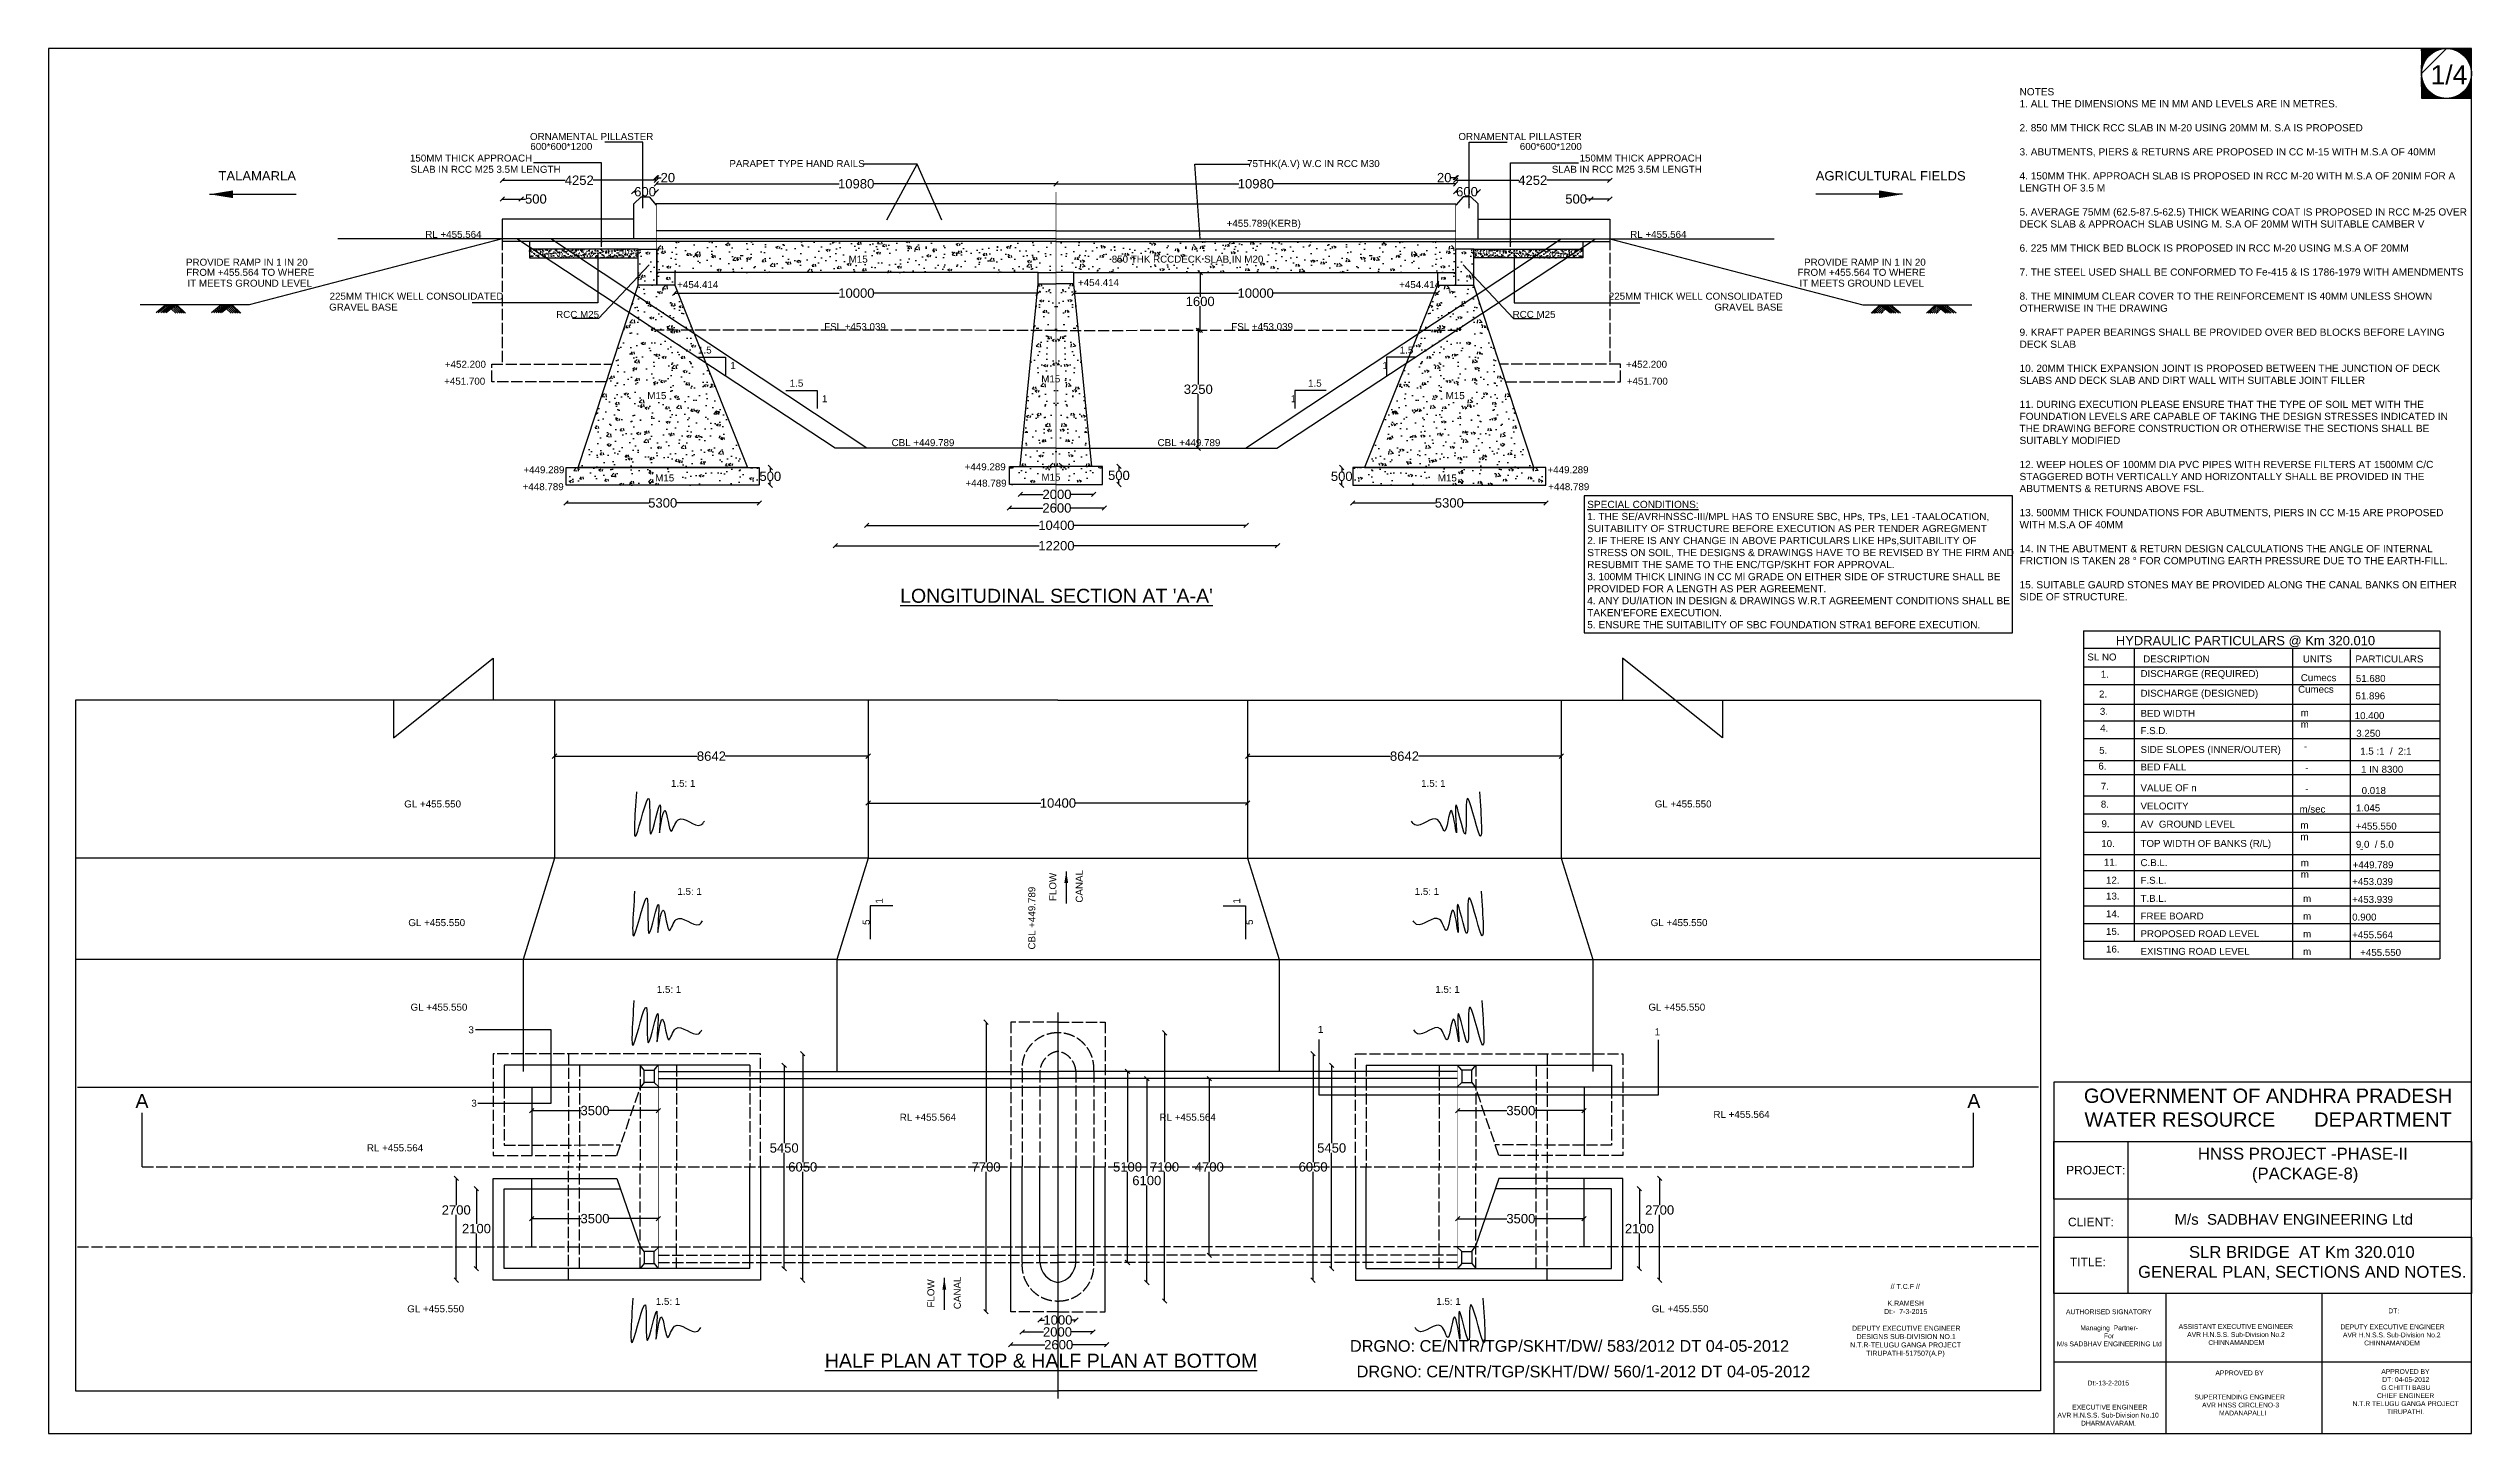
# Model space of a CAD drawing. Header units: millimetres. Extents: x 5124 to 3515835, y 2311 to 45956080.
# Drawn here: x 3463908 to 3515835, y 45926392 to 45956080 of the extents above; entities outside this region: 3.
import ezdxf

# ---------------------------------------------------------------- set-up
doc = ezdxf.new("R2010")
doc.units = ezdxf.units.MM
doc.header["$MEASUREMENT"] = 0
doc.linetypes.add('ACAD_ISO02W100', pattern=[15, 12, -3])
for name, color, linetype in [('DIMENSION', 7, 'Continuous'), ('DRAWING', 7, 'Continuous'), ('TEXT', 7, 'Continuous')]:
    doc.layers.add(name, color=color, linetype=linetype)
doc.styles.get("Standard").update_dxf_attribs({"font": 'arial.ttf', "height": 200})
doc.dimstyles.get("Standard").update_dxf_attribs({"dimtxt": 200, "dimasz": 110, "dimexe": 0.18, "dimexo": 0.0625, "dimgap": 0.09, "dimtad": 0, "dimtih": 1, "dimtoh": 1, "dimdec": 0, "dimzin": 0, "dimdsep": 46, "dimtxsty": 'Standard', "dimblk": 'OBLIQUE', "dimcen": 0.09, "dimse1": 1, "dimse2": 1, "dimadec": 0, "dimazin": 0, "dimtfac": 1, "dimtdec": 0, "dimtofl": 0, "dimtmove": 0, "dimatfit": 3, "dimfxl": 1, "dimtolj": 1, "dimtzin": 0, "dimarcsym": 0})
pattern_1 = [(50, (0, 0), (537.945137, -47.0641012), [56.25, -618.75]), (355, (0, 0), (-104.0635, 564.1441), [45, -495]), (100.4514, (44.83, -3.9), (433.882036, 517.0796565), [47.8051425, -525.856584]), (46.1842, (0, 150), (800.430786, -124.139261), [84.375, -928.125]), (96.6356, (66.7, 139.66), (700.997029, 730.588403), [71.707716, -788.78475]), (351.1842, (0, 150), (700.996459, 730.58895), [67.5, -742.5]), (21, (75, 112.5), (447.680289, -301.964168), [56.25, -618.75]), (326, (75, 112.5), (182.486499, 543.862534), [45, -495]), (71.4514, (112.3, 87.34), (630.1669714, 241.8978725), [47.8051425, -525.856584]), (37.5, (0, 0), (9.1198915, 249.6703904), [0, -489, 0, -502.5, 0, -496.875]), (7.5, (0, 0), (197.3021531, 295.8087839), [0, -286.5, 0, -477.75, 0, -189.375]), (327.5, (-167.25, 0), (400.3668271, -16.9161538), [0, -187.5, 0, -585, 0, -776.25]), (317.5, (-242.25, 0), (437.389627, 75.0787367), [0, -243.75, 0, -388.5, 0, -551.25])]
pattern_2 = [(130, (6971000, 0), (-537.945137, -47.0641012), [56.25, -618.75]), (185, (6971000, 0), (104.0635, 564.1441), [45, -495]), (79.5486, (6970955.17, -3.9), (-433.882036, 517.0796565), [47.8051425, -525.856584]), (133.8158, (6971000, 150), (-800.430786, -124.139261), [84.375, -928.125]), (83.3644, (6970933.3, 139.66), (-700.997029, 730.588403), [71.707716, -788.78475]), (188.8158, (6971000, 150), (-700.996459, 730.58895), [67.5, -742.5]), (159, (6970925, 112.5), (-447.680289, -301.964168), [56.25, -618.75]), (214, (6970925, 112.5), (-182.486499, 543.862534), [45, -495]), (108.5486, (6970887.7, 87.34), (-630.1669714, 241.8978725), [47.8051425, -525.856584]), (142.5, (6971000, 0), (-9.1198915, 249.6703904), [0, -489, 0, -502.5, 0, -496.875]), (172.5, (6971000, 0), (-197.3021531, 295.8087839), [0, -286.5, 0, -477.75, 0, -189.375]), (212.5, (6971167.25, 0), (-400.3668271, -16.9161538), [0, -187.5, 0, -585, 0, -776.25]), (222.5, (6971242.25, 0), (-437.389627, 75.0787367), [0, -243.75, 0, -388.5, 0, -551.25])]

msp = doc.modelspace()

# ---------------------------------------------------------------- texts
at = {"layer": 'DRAWING', "char_height": 154.61, "attachment_point": 1}
for s, insert, width in [('NOTES \\P1. ALL THE DIMENSIONS ME IN MM AND LEVELS ARE IN METRES.\\P\\P2. 850 MM THICK RCC SLAB IN M-20 USING 20MM M. S.A IS PROPOSED\\P \\P3. ABUTMENTS, PIERS & RETURNS ARE PROPOSED IN CC M-15 WITH M.S.A OF 40MM \\P\\P4. 150MM THK. APPROACH SLAB IS PROPOSED IN RCC M-20 WITH M.S.A OF 20NIM FOR A LENGTH OF 3.5 M \\P\\P5. AVERAGE 75MM (62.5-87.5-62.5) THICK WEARING COAT IS PROPOSED IN RCC M-25 OVER DECK SLAB & APPROACH SLAB USING M. S.A OF 20MM WITH SUITABLE CAMBER V \\P\\P6. 225 MM THICK BED BLOCK IS PROPOSED IN RCC M-20 USING M.S.A OF 20MM \\P\\P7. THE STEEL USED SHALL BE CONFORMED TO Fe-415 & IS 1786-1979 WITH AMENDMENTS\\P \\P8. THE MINIMUM CLEAR COVER TO THE REINFORCEMENT IS 40MM UNLESS SHOWN OTHERWISE IN THE DRAWING \\P\\P9. KRAFT PAPER BEARINGS SHALL BE PROVIDED OVER BED BLOCKS BEFORE LAYING DECK SLAB\\P \\P10. 20MM THICK EXPANSION JOINT IS PROPOSED BETWEEN THE JUNCTION OF DECK SLABS AND DECK SLAB AND DIRT WALL WITH SUITABLE JOINT FILLER \\P\\P11. DURING EXECUTION PLEASE ENSURE THAT THE TYPE OF SOIL MET WITH THE FOUNDATION LEVELS ARE CAPABLE OF TAKING THE DESIGN STRESSES INDICATED IN THE DRAWING BEFORE CONSTRUCTION OR OTHERWISE THE SECTIONS SHALL BE SUITABLY MODIFIED\\P\\P12. WEEP HOLES OF 100MM DIA PVC PIPES WITH REVERSE FILTERS AT 1500MM C/C STAGGERED BOTH VERTICALLY AND HORIZONTALLY SHALL BE PROVIDED IN THE ABUTMENTS & RETURNS ABOVE FSL. \\P \\P13. 500MM THICK FOUNDATIONS FOR ABUTMENTS, PIERS IN CC M-15 ARE PROPOSED WITH M.S.A OF 40MM \\P\\P14. IN THE ABUTMENT & RETURN DESIGN CALCULATIONS THE ANGLE OF INTERNAL FRICTION IS TAKEN 28 ° FOR COMPUTING EARTH PRESSURE DUE TO THE EARTH-FILL.\\P \\P15. SUITABLE GAURD STONES MAY BE PROVIDED ALONG THE CANAL BANKS ON EITHER SIDE OF STRUCTURE. ', (3506148.5, 45955230), 9630.033), ("{\\LSPECIAL CONDITIONS: } \\P1. THE SE/AVRHNSSC-III/MPL HAS TO ENSURE SBC, HPs, TPs, LE1 -TAALOCATION, SUITABILITY OF STRUCTURE BEFORE EXECUTION AS PER TENDER AGREGMENT\\P2. IF THERE IS ANY CHANGE IN ABOVE PARTICULARS LIKE HPs,SUITABILITY OF STRESS ON SOIL, THE DESIGNS & DRAWINGS HAVE TO BE REVISED BY THE FIRM AND RESUBMIT THE SAME TO THE ENC/TGP/SKHT FOR APPROVAL.  \\P3. 100MM THICK LINING IN CC Ml GRADE ON EITHER SIDE OF STRUCTURE SHALL BE PROVIDED FOR A LENGTH AS PER AGREEMENT. \\P4. ANY DU/IATION IN DESIGN & DRAWINGS W.R.T AGREEMENT CONDITIONS SHALL BE TAKEN'EFORE EXECUTION. \\P5. ENSURE THE SUITABILITY OF SBC FOUNDATION STRA1 BEFORE EXECUTION.  ", (3496884, 45946383.5), 9200.722)]:
    msp.add_mtext(s, dxfattribs=dict(at, insert=insert, width=width))
at = {"layer": 'TEXT'}
for s, height, p in [('150MM THICK APPROACH', 150, (3471654.2, 45953655.1)), ('ORNAMENTAL PILLASTER', 150, (3474226.4, 45954117.2)), ('600*600*1200', 150, (3474234.4, 45953904.4)), ('ORNAMENTAL PILLASTER', 150, (3494122.8, 45954117.2)), ('600*600*1200', 150, (3495439.3, 45953904.4)), ('150MM THICK APPROACH', 150, (3496720, 45953655.1)), ('TALAMARLA', 200, (3467550.8, 45953249.6)), ('SLAB IN RCC M25 3.5M LENGTH', 150, (3471668.4, 45953414.2)), ('PARAPET TYPE HAND RAILS', 150, (3478499.9, 45953536.9)), ('75THK(A.V) W.C IN RCC M30', 150, (3489595.4, 45953536.9)), ('SLAB IN RCC M25 3.5M LENGTH', 150, (3496125, 45953414.2)), ('AGRICULTURAL FIELDS', 200, (3501780.7, 45953249.6)), ('+455.789(KERB)', 150, (3489156.8, 45952256.7)), ('RL +455.564', 150, (3471982.6, 45952019.6)), ('RL +455.564', 150, (3497805.1, 45952019.6)), ('PROVIDE RAMP IN 1 IN 20', 150, (3466855, 45951423)), ('FROM +455.564 TO WHERE', 150, (3466861.7, 45951206.1)), ('FROM +455.564 TO WHERE', 150, (3501390, 45951206.1)), ('PROVIDE RAMP IN 1 IN 20', 150, (3501530.4, 45951423)), ('IT MEETS GROUND LEVEL', 150, (3466886.9, 45950972.8)), ('225MM THICK WELL CONSOLIDATED', 150, (3469932.3, 45950694.8)), (' +454.414', 150, (3477324.1, 45950943.2)), (' +454.414', 150, (3485912.1, 45950986.7)), (' +454.414', 150, (3492794.5, 45950943.2)), ('225MM THICK WELL CONSOLIDATED', 150, (3497346.6, 45950694.8)), ('IT MEETS GROUND LEVEL', 150, (3501434.6, 45950972.8)), ('GRAVEL BASE', 150, (3469923.6, 45950460.6)), ('RCC M25', 150, (3474787.6, 45950304.1)), (' FSL +453.039', 150, (3480472.1, 45950042.3)), (' FSL +453.039', 150, (3489197.6, 45950042.3)), ('RCC M25', 150, (3495284.5, 45950304.1)), ('GRAVEL BASE', 150, (3499609.1, 45950460.6)), ('1.5', 150, (3477828.2, 45949540.1)), ('1.5', 150, (3492866, 45949540.1)), ('+452.200', 150, (3472403.3, 45949235.5)), (' 1', 150, (3478461.3, 45949209.1)), (' 1', 150, (3492437.8, 45949209.1)), ('+452.200', 150, (3497715.2, 45949235.5)), ('+451.700', 150, (3472387.6, 45948872.6)), ('1.5', 150, (3479793.2, 45948829.1)), (' 1', 150, (3480426.3, 45948498.1)), (' 1', 150, (3490472.8, 45948498.1)), ('1.5', 150, (3490901, 45948829.1)), ('+451.700', 150, (3497730.9, 45948872.6)), ('CBL +449.789', 150, (3481976.6, 45947556.2)), ('CBL +449.789', 150, (3487676.4, 45947556.2)), ('+449.289', 150, (3474084.9, 45946974.5)), (' +449.289', 150, (3483483.9, 45947037.4)), ('+449.289', 150, (3496032.8, 45946974.5)), ('+448.789', 150, (3474069.1, 45946611.6)), (' +448.789', 150, (3483502.2, 45946687.1)), ('+448.789', 150, (3496048.6, 45946611.6)), ("%%ULONGITUDINAL SECTION AT 'A-A'", 300, (3482158.1, 45944198)), ('1.5: 1', 150, (3477248.5, 45940253.3)), ('1.5: 1', 150, (3493323.9, 45940253.3)), ('GL +455.550', 150, (3471531.6, 45939811.6)), ('GL +455.550', 150, (3498330.7, 45939811.6)), ('1.5: 1', 150, (3477385.5, 45937936.8)), ('1.5: 1', 150, (3493186.9, 45937936.8)), ('GL +455.550', 150, (3471619.3, 45937268.2)), ('GL +455.550', 150, (3498242.9, 45937268.2)), ('GL +455.550', 150, (3471667.3, 45935456.2)), ('1.5: 1', 150, (3476944.5, 45935837.2)), ('1.5: 1', 150, (3493627.9, 45935837.2)), ('GL +455.550', 150, (3498194.9, 45935456.2)), ('3', 150, (3472907.6, 45934971.3)), ('1', 150, (3491111.9, 45934979.4)), ('1', 150, (3498330.1, 45934928.4)), ('A', 300, (3465771.6, 45933371)), ('3', 150, (3472969.2, 45933396.7)), ('A', 300, (3505029.5, 45933371)), ('RL +455.564', 150, (3482151.1, 45933097)), ('RL +455.564', 150, (3487717.6, 45933097)), ('RL +455.564', 150, (3499588.8, 45933158.2)), ('RL +455.564', 150, (3470731.4, 45932440.7)), ('GL +455.550', 150, (3471596.4, 45928991.2)), ('1.5: 1', 150, (3476922.3, 45929149.5)), ('1.5: 1', 150, (3493650.1, 45929149.5)), ('GL +455.550', 150, (3498265.9, 45928991.2)), ('%%UHALF PLAN AT TOP & HALF PLAN AT BOTTOM', 300, (3480545.1, 45927803.8))]:
    msp.add_text(s, height=height, dxfattribs=at).set_placement(p)
for s, p in [('FLOW', (3485506.1, 45937805.6)), ('CANAL', (3486072.6, 45937771.1)), ('1 ', (3481785, 45937750.8)), ('CBL +449.789', (3485055.4, 45936766.7)), ('1 ', (3489446.6, 45937750.8)), (' 5 ', (3481507.5, 45937235.8)), (' 5 ', (3489719, 45937235.8)), ('FLOW', (3482892.5, 45929092.2)), ('CANAL', (3483459, 45929057.7))]:
    msp.add_text(s, height=150, rotation=90, dxfattribs=at).set_placement(p)
at = {"layer": 'TEXT', "color": 5}
msp.add_text('D.L.R.B @ KM 134.402-1', height=230, dxfattribs=at).set_placement((308082.8, 114156.4))
at = {"layer": 'TEXT'}
for s, insert, char_height, width, attachment_point in [('1/4', (3514956, 45955718.6), 406.43, 576.802, 1), ('M15', (3481056.8, 45951638.9), 150, 483.458, 1), ('850 THK RCCDECK SLAB IN M20 ', (3489943.2, 45951638.9), 150, 4303.338, 3), ('M15', (3476741.8, 45948712.9), 150, 483.458, 1), ('M15', (3485183.8, 45949072.4), 150, 483.458, 1), ('M15', (3494258.2, 45948712.9), 150, 483.458, 3), ('M15', (3476910.3, 45946948.9), 150, 483.458, 1), ('M15', (3485186.8, 45946965.9), 150, 483.458, 1), ('M15', (3494089.7, 45946948.9), 150, 483.458, 3), ('\\PHYDRAULIC PARTICULARS @ Km 320.010', (3508212.5, 45943817.7), 198.659, 8448.794, 1), (' SL NO', (3507544.6, 45943110.8), 148.99, 1098.595, 1), (' DESCRIPTION ', (3508741.3, 45943068.7), 148.994, 2539.273, 1), ('UNITS', (3512220.8, 45943068.7), 148.99, 988.851, 1), ('PARTICULARS', (3513346.6, 45943068.7), 148.994, 2368.462, 1), ('1.', (3507889.8, 45942742.9), 148.99, 219.95, 1), ('DISCHARGE (REQUIRED)', (3508741.3, 45942755.2), 148.994, 4154.486, 1), ('DISCHARGE (DESIGNED)', (3508741.3, 45942333.3), 148.994, 4135.469, 1), (' Cumecs \\PCumecs \\P ', (3512118.5, 45942667.2), 148.99, 929.494, 1), ('51.680', (3513355.9, 45942651.3), 148.99, 820.038, 1), ('2.', (3507851.7, 45942316.3), 148.99, 219.95, 1), ('3.', (3507870.3, 45941946), 148.99, 219.95, 1), ('BED WIDTH', (3508741.3, 45941903.2), 148.99, 1880.769, 1), ('m \\Pm ', (3512174.1, 45941915.7), 148.99, 175.209, 1), ('10.400', (3513331.2, 45941853.9), 148.99, 542.674, 1), ('\\P51.896', (3513348.8, 45942525.1), 148.99, 1014.571, 1), ('4.', (3507875.7, 45941585.7), 148.99, 219.95, 1), ('F.S.D.', (3508741.3, 45941532.6), 148.99, 918.339, 1), ('3.250', (3513364.6, 45941475.3), 148.99, 681.356, 1), ('5.', (3507855.7, 45941110.1), 148.99, 219.95, 1), ('SIDE SLOPES (INNER/OUTER)', (3508741.3, 45941128.6), 148.994, 15142.39, 1), ('-', (3512241.6, 45941200.6), 149, 175.209, 1), ('1.5 :1  /  2:1', (3513449, 45941091.7), 148.994, 1091.854, 1), ('6.', (3507837.6, 45940772), 148.99, 219.95, 1), ('7.', (3507890.8, 45940340), 148.99, 219.95, 1), ('VALUE OF n', (3508741.3, 45940306.3), 148.99, 1966.763, 1), ('BED FALL', (3508741.3, 45940752.6), 148.99, 1590.643, 1), ('-', (3512273.6, 45940739.2), 149, 175.209, 1), ('1 IN 8300', (3513467.8, 45940703.2), 148.99, 1042.246, 1), ('8.', (3507890.8, 45939956.7), 148.99, 219.95, 1), ('VELOCITY', (3508741.3, 45939916.8), 148.99, 1700.366, 1), ('m/sec', (3512149.4, 45939849.5), 148.99, 646.29, 1), ('-', (3512273.6, 45940284.8), 149, 175.209, 1), ('1.045', (3513356.8, 45939875), 148.99, 681.965, 1), (' 0.018 ', (3513422, 45940248.9), 148.99, 682.33, 1), ('9.', (3507905.1, 45939537), 148.99, 219.95, 1), ('AV  GROUND LEVEL', (3508741.3, 45939527.4), 148.994, 3910.255, 1), ('m \\Pm ', (3512168.5, 45939507.5), 148.99, 175.209, 1), ('+455.550', (3513356.8, 45939485.6), 148.99, 681.965, 1), ('10.', (3507900.5, 45939111), 148.99, 219.95, 1), ('11.', (3507955.8, 45938712), 148.99, 219.95, 1), ('TOP WIDTH OF BANKS (R/L)', (3508741.3, 45939114.2), 148.994, 4613.234, 1), ('C.B.L.', (3508741.3, 45938702.9), 148.99, 910.598, 1), ('9.0  / 5.0', (3513356.8, 45939096.1), 148.99, 1857.349, 1), ('-', (3513445.7, 45939006), 149, 1235.963, 1), ('12.', (3508001.9, 45938326.7), 148.99, 219.95, 1), ('F.S.L.', (3508741.3, 45938324.3), 148.99, 861.121, 1), ('m \\Pm ', (3512176.3, 45938700.6), 148.99, 175.209, 1), ('\\P+453.039', (3513276.9, 45938545.6), 148.99, 1104.951, 1), ('+449.789', (3513287.4, 45938657.2), 148.99, 1104.951, 1), ('13.', (3508002.5, 45937986.4), 148.99, 219.95, 1), ('T.B.L.', (3508741.3, 45937937.5), 148.99, 881.316, 1), ('m ', (3512225.2, 45937935.3), 148.99, 299.687, 1), ('+453.939', (3513276.9, 45937914.7), 148.99, 1104.951, 1), ('14.', (3508002.5, 45937607.8), 148.99, 219.95, 1), ('15.', (3508002.5, 45937229.2), 148.99, 219.95, 1), ('FREE BOARD', (3508741.3, 45937558.9), 148.99, 2260.317, 1), ('PROPOSED ROAD LEVEL', (3508741.3, 45937180.3), 148.994, 2915.154, 1), ('m ', (3512225.2, 45937556.7), 148.99, 299.687, 1), ('m ', (3512225.2, 45937178.1), 148.99, 299.687, 1), ('0.900', (3513276.9, 45937536.1), 148.99, 1104.951, 1), ('+455.564', (3513276.9, 45937157.5), 148.99, 1104.951, 1), ('16.', (3508002.5, 45936850.6), 148.99, 219.95, 1), ('EXISTING ROAD LEVEL', (3508741.3, 45936801.7), 148.994, 2915.154, 1), ('m ', (3512225.2, 45936799.5), 148.99, 299.687, 1), ('   +455.550', (3513276.9, 45936778.9), 148.994, 1104.951, 1), ('PROJECT:', (3507147.9, 45932128.9), 183.43, 1711.48, 1), ('CLIENT:', (3507186.8, 45931018.7), 183.43, 1711.48, 1), ('\\pi405.47;M/s  SADBHAV ENGINEERING Ltd', (3509063.9, 45931097.9), 230.274, 5876.328, 1), ('\\pi1561;SLR BRIDGE  AT Km 320.010\\P\\pi469.86;GENERAL PLAN, SECTIONS AND NOTES.', (3508219.1, 45930411.3), 255.321, 7925.875, 1), ('TITLE:', (3507229, 45930159), 183.43, 994.678, 1), ('\\pi2382.7;// T.C.F //\\P\\pi2695.3;\\P\\pi2315;K.RAMESH\\P\\pi2241.3;Dt:-  7-3-2015\\P\\pi2695.3;\\P\\pi1512.4; DEPUTY EXECUTIVE ENGINEER\\P\\pi1651.9;DESIGNS SUB-DIVISION NO.1\\P\\pi1514.7;N.T.R-TELUGU GANGA PROJECT\\P\\pi1857.6;TIRUPATHI-517507(A.P)', (3501003.7, 45929598.1), 107.397, 5390.566, 1), ('\\pi1673.7;AUTHORISED SIGNATORY\\P\\pi2590.5;\\P\\pi1980.9;Managing  Partner-\\P\\pi2487.3;For \\P\\pi1475.2;M/s SADBHAV ENGINEERING Ltd', (3505470.6, 45929053.5), 103.222, 5181.017, 1), ('\\pi2440.6;  DT:\\P\\pi2590.5;\\P\\pi1453.6; DEPUTY EXECUTIVE ENGINEER\\P\\pi1548.5;AVR H.N.S.S. Sub-Division No.2\\P\\pi2002.7;CHINNAMANDEM', (3511530.8, 45929073.7), 103.222, 5181.017, 1), ('\\pi2443;DRGNO: CE/NTR/TGP/SKHT/DW/ 583/2012 DT 04-05-2012', (3489355, 45928394.8), 250, 14253.827, 1), ('\\pi2590.5;\\P\\P\\pi1365.5;ASSISTANT EXECUTIVE ENGINEER\\P\\pi1548.5;AVR H.N.S.S. Sub-Division No.2\\P\\pi2002.7;CHINNAMANDEM', (3508192.5, 45929081.8), 103.222, 5181.017, 1), ('\\pi2287.7;DRGNO: CE/NTR/TGP/SKHT/DW/ 560/1-2012 DT 04-05-2012', (3489654.4, 45927846.1), 250, 14253.827, 1), ('\\pi2154.1;Dt:-13-2-2015\\P\\pi2570.5; \\P\\pi2590.5;\\P\\pi1746.1;  EXECUTIVE ENGINEER\\P\\pi1508.1;AVR H.N.S.S. Sub-Division No.10\\P\\pi2013.5;DHARMAVARAM.', (3505452.3, 45927526.1), 103.222, 5181.017, 1), ('\\pi2074.2;APPROVED BY\\P\\pi2590.5;\\P\\pi2583.3;.  \\P\\pi1625.2;SUPERTENDING ENGINEER                \\P\\pi1748.4; AVR HNSS CIRCLENO-3\\P\\pi2032;   MADANAPALLI', (3508271.9, 45927743.8), 103.222, 5181.017, 1), ('\\pi2074.2;APPROVED BY\\P\\pi2094.9;DT: 04-05-2012 \\P\\pi2075.4;G.CHITTI BABU \\P\\pi1982.1;CHIEF ENGINEER               \\P\\pi1459.7;N.T.R TELUGU GANGA PROJECT\\P\\pi2197.9;TIRUPATHI.', (3511826.7, 45927772.9), 103.222, 5181.017, 1)]:
    msp.add_mtext(s, dxfattribs=dict(at, insert=insert, char_height=char_height, width=width, attachment_point=attachment_point))
at = {"layer": 'TEXT', "color": 7, "width": 8737.736, "attachment_point": 5}
for s, insert, char_height in [('GOVERNMENT OF ANDHRA PRADESH\\PWATER RESOURCE       DEPARTMENT', (3511475.3, 45933374.6), 306.386), ('HNSS PROJECT -PHASE-II\\P (PACKAGE-8)', (3512219.8, 45932139.3), 255.321)]:
    msp.add_mtext(s, dxfattribs=dict(at, insert=insert, char_height=char_height))

# ---------------------------------------------------------------- blocks, each defined once
blk = doc.blocks.new('_Oblique')
at = {"color": 0, "linetype": 'ByBlock', "lineweight": -2}
blk.add_line((-0.5, -0.5), (0.5, 0.5), dxfattribs=at)
blk = doc.blocks.new('*D30')
at = {"layer": 'Defpoints', "color": 0, "transparency": 16777216}
for p in [(3474037, 45952852), (3473632, 45952423), (3474037, 45952423)]:
    blk.add_point(p, dxfattribs=at)
at = {"layer": 'DIMENSION', "color": 0, "lineweight": -2, "transparency": 16777216}
for p, q in [((3473632, 45952852), (3474037, 45952852)), ((3474037, 45952852), (3474132, 45952852))]:
    blk.add_line(p, q, dxfattribs=at)
at = {"layer": 'DIMENSION', "color": 0, "lineweight": -2, "transparency": 16777216, "xscale": 95, "yscale": 95, "zscale": 95, "rotation": 180}
blk.add_blockref('_Oblique', (3473632, 45952852), dxfattribs=at)
at = {"layer": 'DIMENSION', "color": 0, "lineweight": -2, "transparency": 16777216, "xscale": 95, "yscale": 95, "zscale": 95}
blk.add_blockref('_Oblique', (3474037, 45952852), dxfattribs=at)
at = {"layer": 'DIMENSION', "color": 0, "transparency": 16777216, "insert": (3474353, 45952852), "char_height": 200, "attachment_point": 5}
blk.add_mtext('\\A1;500', dxfattribs=at)
blk = doc.blocks.new('*D31')
at = {"layer": 'Defpoints', "color": 0, "transparency": 16777216}
for p in [(3476934, 45953254), (3473632, 45952852), (3476934, 45952724)]:
    blk.add_point(p, dxfattribs=at)
at = {"layer": 'DIMENSION', "color": 0, "lineweight": -2, "transparency": 16777216}
for p, q in [((3473632, 45953254), (3474981, 45953254)), ((3476934, 45953254), (3475584, 45953254))]:
    blk.add_line(p, q, dxfattribs=at)
at = {"layer": 'DIMENSION', "color": 0, "lineweight": -2, "transparency": 16777216, "xscale": 95, "yscale": 95, "zscale": 95, "rotation": 180}
blk.add_blockref('_Oblique', (3473632, 45953254), dxfattribs=at)
at = {"layer": 'DIMENSION', "color": 0, "lineweight": -2, "transparency": 16777216, "xscale": 95, "yscale": 95, "zscale": 95}
blk.add_blockref('_Oblique', (3476934, 45953254), dxfattribs=at)
at = {"layer": 'DIMENSION', "color": 0, "transparency": 16777216, "insert": (3475283, 45953254), "char_height": 200, "attachment_point": 5}
blk.add_mtext('\\A1;4252', dxfattribs=at)
blk = doc.blocks.new('*D32')
at = {"layer": 'Defpoints', "color": 0, "transparency": 16777216}
for p in [(3476452, 45952752), (3476934, 45953008), (3476934, 45952724)]:
    blk.add_point(p, dxfattribs=at)
at = {"layer": 'DIMENSION', "color": 0, "lineweight": -2, "transparency": 16777216}
for p, q in [((3476452, 45953008), (3476472, 45953008)), ((3476934, 45953008), (3476914, 45953008))]:
    blk.add_line(p, q, dxfattribs=at)
at = {"layer": 'DIMENSION', "color": 0, "lineweight": -2, "transparency": 16777216, "xscale": 95, "yscale": 95, "zscale": 95, "rotation": 180}
blk.add_blockref('_Oblique', (3476452, 45953008), dxfattribs=at)
at = {"layer": 'DIMENSION', "color": 0, "lineweight": -2, "transparency": 16777216, "xscale": 95, "yscale": 95, "zscale": 95}
blk.add_blockref('_Oblique', (3476934, 45953008), dxfattribs=at)
at = {"layer": 'DIMENSION', "color": 0, "transparency": 16777216, "insert": (3476693, 45953008), "char_height": 200, "attachment_point": 5}
blk.add_mtext('\\A1;600', dxfattribs=at)
blk = doc.blocks.new('*D33')
at = {"layer": 'Defpoints', "color": 0, "transparency": 16777216}
for p in [(3476941, 45953310), (3476922, 45952648), (3476941, 45952648)]:
    blk.add_point(p, dxfattribs=at)
at = {"layer": 'DIMENSION', "color": 0, "lineweight": -2, "transparency": 16777216}
for p, q in [((3476922, 45953310), (3476941, 45953310)), ((3476941, 45953310), (3477036, 45953310))]:
    blk.add_line(p, q, dxfattribs=at)
at = {"layer": 'DIMENSION', "color": 0, "lineweight": -2, "transparency": 16777216, "xscale": 95, "yscale": 95, "zscale": 95, "rotation": 180}
blk.add_blockref('_Oblique', (3476922, 45953310), dxfattribs=at)
at = {"layer": 'DIMENSION', "color": 0, "lineweight": -2, "transparency": 16777216, "xscale": 95, "yscale": 95, "zscale": 95}
blk.add_blockref('_Oblique', (3476941, 45953310), dxfattribs=at)
at = {"layer": 'DIMENSION', "color": 0, "transparency": 16777216, "insert": (3477181, 45953310), "char_height": 200, "attachment_point": 5}
blk.add_mtext('\\A1;20', dxfattribs=at)
blk = doc.blocks.new('*D34')
at = {"layer": 'Defpoints', "color": 0, "transparency": 16777216}
for p in [(3476934, 45953008), (3485500, 45953178), (3485500, 45952857)]:
    blk.add_point(p, dxfattribs=at)
at = {"layer": 'DIMENSION', "color": 0, "lineweight": -2, "transparency": 16777216}
for p, q in [((3476934, 45953178), (3480850, 45953178)), ((3485500, 45953178), (3481583, 45953178))]:
    blk.add_line(p, q, dxfattribs=at)
at = {"layer": 'DIMENSION', "color": 0, "lineweight": -2, "transparency": 16777216, "xscale": 95, "yscale": 95, "zscale": 95, "rotation": 180}
blk.add_blockref('_Oblique', (3476934, 45953178), dxfattribs=at)
at = {"layer": 'DIMENSION', "color": 0, "lineweight": -2, "transparency": 16777216, "xscale": 95, "yscale": 95, "zscale": 95}
blk.add_blockref('_Oblique', (3485500, 45953178), dxfattribs=at)
at = {"layer": 'DIMENSION', "color": 0, "transparency": 16777216, "insert": (3481217, 45953178), "char_height": 200, "attachment_point": 5}
blk.add_mtext('\\A1;10980', dxfattribs=at)
blk = doc.blocks.new('*D35')
at = {"layer": 'Defpoints', "color": 0, "transparency": 16777216}
for p in [(3477328, 45951009), (3485116, 45951009), (3485116, 45950834)]:
    blk.add_point(p, dxfattribs=at)
at = {"layer": 'DIMENSION', "color": 0, "lineweight": -2, "transparency": 16777216}
for p, q in [((3477328, 45950834), (3480855, 45950834)), ((3485116, 45950834), (3481589, 45950834))]:
    blk.add_line(p, q, dxfattribs=at)
at = {"layer": 'DIMENSION', "color": 0, "lineweight": -2, "transparency": 16777216, "xscale": 95, "yscale": 95, "zscale": 95, "rotation": 180}
blk.add_blockref('_Oblique', (3477328, 45950834), dxfattribs=at)
at = {"layer": 'DIMENSION', "color": 0, "lineweight": -2, "transparency": 16777216, "xscale": 95, "yscale": 95, "zscale": 95}
blk.add_blockref('_Oblique', (3485116, 45950834), dxfattribs=at)
at = {"layer": 'DIMENSION', "color": 0, "transparency": 16777216, "insert": (3481222, 45950834), "char_height": 200, "attachment_point": 5}
blk.add_mtext('\\A1;10000', dxfattribs=at)
blk = doc.blocks.new('*D36')
at = {"layer": 'Defpoints', "color": 0, "transparency": 16777216}
for p in [(3479142, 45947098), (3479142, 45946716), (3479377, 45946716)]:
    blk.add_point(p, dxfattribs=at)
at = {"layer": 'DIMENSION', "color": 0, "lineweight": -2, "transparency": 16777216}
for p, q in [((3479377, 45947098), (3479377, 45947010)), ((3479377, 45946716), (3479377, 45946805))]:
    blk.add_line(p, q, dxfattribs=at)
at = {"layer": 'DIMENSION', "color": 0, "lineweight": -2, "transparency": 16777216, "xscale": 95, "yscale": 95, "zscale": 95}
for p, rotation in [((3479377, 45947098), 90), ((3479377, 45946716), 270)]:
    blk.add_blockref('_Oblique', p, dxfattribs=dict(at, rotation=rotation))
at = {"layer": 'DIMENSION', "color": 0, "transparency": 16777216, "insert": (3479377, 45946908), "char_height": 200, "attachment_point": 5}
blk.add_mtext('\\A1;500', dxfattribs=at)
blk = doc.blocks.new('*D37')
at = {"layer": 'Defpoints', "color": 0, "transparency": 16777216}
for p in [(3475001, 45946716), (3479142, 45946716), (3479142, 45946338)]:
    blk.add_point(p, dxfattribs=at)
at = {"layer": 'DIMENSION', "color": 0, "lineweight": -2, "transparency": 16777216}
for p, q in [((3475001, 45946338), (3476773, 45946338)), ((3479142, 45946338), (3477370, 45946338))]:
    blk.add_line(p, q, dxfattribs=at)
at = {"layer": 'DIMENSION', "color": 0, "lineweight": -2, "transparency": 16777216, "xscale": 95, "yscale": 95, "zscale": 95, "rotation": 180}
blk.add_blockref('_Oblique', (3475001, 45946338), dxfattribs=at)
at = {"layer": 'DIMENSION', "color": 0, "lineweight": -2, "transparency": 16777216, "xscale": 95, "yscale": 95, "zscale": 95}
blk.add_blockref('_Oblique', (3479142, 45946338), dxfattribs=at)
at = {"layer": 'DIMENSION', "color": 0, "transparency": 16777216, "insert": (3477071, 45946338), "char_height": 200, "attachment_point": 5}
blk.add_mtext('\\A1;5300', dxfattribs=at)
blk = doc.blocks.new('*D38')
at = {"layer": 'Defpoints', "color": 0, "transparency": 16777216}
for p in [(3484735, 45947121.5), (3486307, 45947140.5), (3486307, 45946521)]:
    blk.add_point(p, dxfattribs=at)
at = {"layer": 'DIMENSION', "color": 0, "lineweight": -2, "transparency": 16777216}
for p, q in [((3484735, 45946521), (3485220.91, 45946521)), ((3486307, 45946521), (3485821.09, 45946521))]:
    blk.add_line(p, q, dxfattribs=at)
at = {"layer": 'DIMENSION', "color": 0, "lineweight": -2, "transparency": 16777216, "xscale": 95, "yscale": 95, "zscale": 95, "rotation": 180}
blk.add_blockref('_Oblique', (3484735, 45946521), dxfattribs=at)
at = {"layer": 'DIMENSION', "color": 0, "lineweight": -2, "transparency": 16777216, "xscale": 95, "yscale": 95, "zscale": 95}
blk.add_blockref('_Oblique', (3486307, 45946521), dxfattribs=at)
at = {"layer": 'DIMENSION', "color": 0, "transparency": 16777216, "insert": (3485521, 45946521), "char_height": 200, "attachment_point": 5}
blk.add_mtext('\\A1;2000', dxfattribs=at)
blk = doc.blocks.new('*D39')
at = {"layer": 'Defpoints', "color": 0, "transparency": 16777216}
for p in [(3484501.5, 45946734), (3486536, 45946758), (3486536, 45946229.5)]:
    blk.add_point(p, dxfattribs=at)
at = {"layer": 'DIMENSION', "color": 0, "lineweight": -2, "transparency": 16777216}
for p, q in [((3484501.5, 45946229.5), (3485218.66, 45946229.5)), ((3486536, 45946229.5), (3485818.84, 45946229.5))]:
    blk.add_line(p, q, dxfattribs=at)
at = {"layer": 'DIMENSION', "color": 0, "lineweight": -2, "transparency": 16777216, "xscale": 95, "yscale": 95, "zscale": 95, "rotation": 180}
blk.add_blockref('_Oblique', (3484501.5, 45946229.5), dxfattribs=at)
at = {"layer": 'DIMENSION', "color": 0, "lineweight": -2, "transparency": 16777216, "xscale": 95, "yscale": 95, "zscale": 95}
blk.add_blockref('_Oblique', (3486536, 45946229.5), dxfattribs=at)
at = {"layer": 'DIMENSION', "color": 0, "transparency": 16777216, "insert": (3485518.75, 45946229.5), "char_height": 200, "attachment_point": 5}
blk.add_mtext('\\A1;2600', dxfattribs=at)
blk = doc.blocks.new('*D40')
at = {"layer": 'Defpoints', "color": 0, "transparency": 16777216}
for p in [(3489574, 45947561), (3481442, 45947510), (3489574, 45945858)]:
    blk.add_point(p, dxfattribs=at)
at = {"layer": 'DIMENSION', "color": 0, "lineweight": -2, "transparency": 16777216}
for p, q in [((3481442, 45945858), (3485142, 45945858)), ((3489574, 45945858), (3485875, 45945858))]:
    blk.add_line(p, q, dxfattribs=at)
at = {"layer": 'DIMENSION', "color": 0, "lineweight": -2, "transparency": 16777216, "xscale": 95, "yscale": 95, "zscale": 95, "rotation": 180}
blk.add_blockref('_Oblique', (3481442, 45945858), dxfattribs=at)
at = {"layer": 'DIMENSION', "color": 0, "lineweight": -2, "transparency": 16777216, "xscale": 95, "yscale": 95, "zscale": 95}
blk.add_blockref('_Oblique', (3489574, 45945858), dxfattribs=at)
at = {"layer": 'DIMENSION', "color": 0, "transparency": 16777216, "insert": (3485508, 45945858), "char_height": 200, "attachment_point": 5}
blk.add_mtext('\\A1;10400', dxfattribs=at)
blk = doc.blocks.new('*D41')
at = {"layer": 'Defpoints', "color": 0, "transparency": 16777216}
for p in [(3480770, 45947510), (3490246, 45947520), (3490246, 45945420)]:
    blk.add_point(p, dxfattribs=at)
at = {"layer": 'DIMENSION', "color": 0, "lineweight": -2, "transparency": 16777216}
for p, q in [((3480770, 45945420), (3485141, 45945420)), ((3490246, 45945420), (3485875, 45945420))]:
    blk.add_line(p, q, dxfattribs=at)
at = {"layer": 'DIMENSION', "color": 0, "lineweight": -2, "transparency": 16777216, "xscale": 95, "yscale": 95, "zscale": 95, "rotation": 180}
blk.add_blockref('_Oblique', (3480770, 45945420), dxfattribs=at)
at = {"layer": 'DIMENSION', "color": 0, "lineweight": -2, "transparency": 16777216, "xscale": 95, "yscale": 95, "zscale": 95}
blk.add_blockref('_Oblique', (3490246, 45945420), dxfattribs=at)
at = {"layer": 'DIMENSION', "color": 0, "transparency": 16777216, "insert": (3485508, 45945420), "char_height": 200, "attachment_point": 5}
blk.add_mtext('\\A1;12200', dxfattribs=at)
blk = doc.blocks.new('*D43')
at = {"layer": 'Defpoints', "color": 0, "transparency": 16777216}
for p in [(3496963, 45952852), (3496963, 45952423), (3497368, 45952423)]:
    blk.add_point(p, dxfattribs=at)
at = {"layer": 'DIMENSION', "color": 0, "lineweight": -2, "transparency": 16777216}
for p, q in [((3496963, 45952852), (3496868, 45952852)), ((3497368, 45952852), (3496963, 45952852))]:
    blk.add_line(p, q, dxfattribs=at)
at = {"layer": 'DIMENSION', "color": 0, "lineweight": -2, "transparency": 16777216, "xscale": 95, "yscale": 95, "zscale": 95, "rotation": 180}
blk.add_blockref('_Oblique', (3496963, 45952852), dxfattribs=at)
at = {"layer": 'DIMENSION', "color": 0, "lineweight": -2, "transparency": 16777216, "xscale": 95, "yscale": 95, "zscale": 95}
blk.add_blockref('_Oblique', (3497368, 45952852), dxfattribs=at)
at = {"layer": 'DIMENSION', "color": 0, "transparency": 16777216, "insert": (3496647, 45952852), "char_height": 200, "attachment_point": 5}
blk.add_mtext('\\A1;500', dxfattribs=at)
blk = doc.blocks.new('*D44')
at = {"layer": 'Defpoints', "color": 0, "transparency": 16777216}
for p in [(3494066, 45953254), (3494066, 45952724), (3497368, 45952852)]:
    blk.add_point(p, dxfattribs=at)
at = {"layer": 'DIMENSION', "color": 0, "lineweight": -2, "transparency": 16777216}
for p, q in [((3494066, 45953254), (3495416, 45953254)), ((3497368, 45953254), (3496019, 45953254))]:
    blk.add_line(p, q, dxfattribs=at)
at = {"layer": 'DIMENSION', "color": 0, "lineweight": -2, "transparency": 16777216, "xscale": 95, "yscale": 95, "zscale": 95, "rotation": 180}
blk.add_blockref('_Oblique', (3494066, 45953254), dxfattribs=at)
at = {"layer": 'DIMENSION', "color": 0, "lineweight": -2, "transparency": 16777216, "xscale": 95, "yscale": 95, "zscale": 95}
blk.add_blockref('_Oblique', (3497368, 45953254), dxfattribs=at)
at = {"layer": 'DIMENSION', "color": 0, "transparency": 16777216, "insert": (3495717, 45953254), "char_height": 200, "attachment_point": 5}
blk.add_mtext('\\A1;4252', dxfattribs=at)
blk = doc.blocks.new('*D45')
at = {"layer": 'Defpoints', "color": 0, "transparency": 16777216}
for p in [(3494066, 45953008), (3494066, 45952724), (3494548, 45952752)]:
    blk.add_point(p, dxfattribs=at)
at = {"layer": 'DIMENSION', "color": 0, "lineweight": -2, "transparency": 16777216}
for p, q in [((3494066, 45953008), (3494086, 45953008)), ((3494548, 45953008), (3494528, 45953008))]:
    blk.add_line(p, q, dxfattribs=at)
at = {"layer": 'DIMENSION', "color": 0, "lineweight": -2, "transparency": 16777216, "xscale": 95, "yscale": 95, "zscale": 95, "rotation": 180}
blk.add_blockref('_Oblique', (3494066, 45953008), dxfattribs=at)
at = {"layer": 'DIMENSION', "color": 0, "lineweight": -2, "transparency": 16777216, "xscale": 95, "yscale": 95, "zscale": 95}
blk.add_blockref('_Oblique', (3494548, 45953008), dxfattribs=at)
at = {"layer": 'DIMENSION', "color": 0, "transparency": 16777216, "insert": (3494307, 45953008), "char_height": 200, "attachment_point": 5}
blk.add_mtext('\\A1;600', dxfattribs=at)
blk = doc.blocks.new('*D42')
at = {"layer": 'Defpoints', "color": 0, "transparency": 16777216}
for p in [(3494059, 45953310), (3494059, 45952648), (3494078, 45952648)]:
    blk.add_point(p, dxfattribs=at)
at = {"layer": 'DIMENSION', "color": 0, "lineweight": -2, "transparency": 16777216}
for p, q in [((3494059, 45953310), (3493964, 45953310)), ((3494078, 45953310), (3494059, 45953310))]:
    blk.add_line(p, q, dxfattribs=at)
at = {"layer": 'DIMENSION', "color": 0, "lineweight": -2, "transparency": 16777216, "xscale": 95, "yscale": 95, "zscale": 95, "rotation": 180}
blk.add_blockref('_Oblique', (3494059, 45953310), dxfattribs=at)
at = {"layer": 'DIMENSION', "color": 0, "lineweight": -2, "transparency": 16777216, "xscale": 95, "yscale": 95, "zscale": 95}
blk.add_blockref('_Oblique', (3494078, 45953310), dxfattribs=at)
at = {"layer": 'DIMENSION', "color": 0, "transparency": 16777216, "insert": (3493819, 45953310), "char_height": 200, "attachment_point": 5}
blk.add_mtext('\\A1;20', dxfattribs=at)
blk = doc.blocks.new('*D46')
at = {"layer": 'Defpoints', "color": 0, "transparency": 16777216}
for p in [(3485500, 45953178), (3485500, 45952857), (3494066, 45953008)]:
    blk.add_point(p, dxfattribs=at)
at = {"layer": 'DIMENSION', "color": 0, "lineweight": -2, "transparency": 16777216}
for p, q in [((3485500, 45953178), (3489417, 45953178)), ((3494066, 45953178), (3490150, 45953178))]:
    blk.add_line(p, q, dxfattribs=at)
at = {"layer": 'DIMENSION', "color": 0, "lineweight": -2, "transparency": 16777216, "xscale": 95, "yscale": 95, "zscale": 95, "rotation": 180}
blk.add_blockref('_Oblique', (3485500, 45953178), dxfattribs=at)
at = {"layer": 'DIMENSION', "color": 0, "lineweight": -2, "transparency": 16777216, "xscale": 95, "yscale": 95, "zscale": 95}
blk.add_blockref('_Oblique', (3494066, 45953178), dxfattribs=at)
at = {"layer": 'DIMENSION', "color": 0, "transparency": 16777216, "insert": (3489783, 45953178), "char_height": 200, "attachment_point": 5}
blk.add_mtext('\\A1;10980', dxfattribs=at)
blk = doc.blocks.new('*D47')
at = {"layer": 'Defpoints', "color": 0, "transparency": 16777216}
for p in [(3485884, 45951009), (3485884, 45950834), (3493672, 45951009)]:
    blk.add_point(p, dxfattribs=at)
at = {"layer": 'DIMENSION', "color": 0, "lineweight": -2, "transparency": 16777216}
for p, q in [((3485884, 45950834), (3489411, 45950834)), ((3493672, 45950834), (3490145, 45950834))]:
    blk.add_line(p, q, dxfattribs=at)
at = {"layer": 'DIMENSION', "color": 0, "lineweight": -2, "transparency": 16777216, "xscale": 95, "yscale": 95, "zscale": 95, "rotation": 180}
blk.add_blockref('_Oblique', (3485884, 45950834), dxfattribs=at)
at = {"layer": 'DIMENSION', "color": 0, "lineweight": -2, "transparency": 16777216, "xscale": 95, "yscale": 95, "zscale": 95}
blk.add_blockref('_Oblique', (3493672, 45950834), dxfattribs=at)
at = {"layer": 'DIMENSION', "color": 0, "transparency": 16777216, "insert": (3489778, 45950834), "char_height": 200, "attachment_point": 5}
blk.add_mtext('\\A1;10000', dxfattribs=at)
blk = doc.blocks.new('*D48')
at = {"layer": 'Defpoints', "color": 0, "transparency": 16777216}
for p in [(3491858, 45947098), (3491623, 45946716), (3491858, 45946716)]:
    blk.add_point(p, dxfattribs=at)
at = {"layer": 'DIMENSION', "color": 0, "lineweight": -2, "transparency": 16777216}
for p, q in [((3491623, 45947098), (3491623, 45947010)), ((3491623, 45946716), (3491623, 45946805))]:
    blk.add_line(p, q, dxfattribs=at)
at = {"layer": 'DIMENSION', "color": 0, "lineweight": -2, "transparency": 16777216, "xscale": 95, "yscale": 95, "zscale": 95}
for p, rotation in [((3491623, 45947098), 90), ((3491623, 45946716), 270)]:
    blk.add_blockref('_Oblique', p, dxfattribs=dict(at, rotation=rotation))
at = {"layer": 'DIMENSION', "color": 0, "transparency": 16777216, "insert": (3491623, 45946908), "char_height": 200, "attachment_point": 5}
blk.add_mtext('\\A1;500', dxfattribs=at)
blk = doc.blocks.new('*D49')
at = {"layer": 'Defpoints', "color": 0, "transparency": 16777216}
for p in [(3491858, 45946716), (3495999, 45946716), (3491858, 45946338)]:
    blk.add_point(p, dxfattribs=at)
at = {"layer": 'DIMENSION', "color": 0, "lineweight": -2, "transparency": 16777216}
for p, q in [((3491858, 45946338), (3493630, 45946338)), ((3495999, 45946338), (3494227, 45946338))]:
    blk.add_line(p, q, dxfattribs=at)
at = {"layer": 'DIMENSION', "color": 0, "lineweight": -2, "transparency": 16777216, "xscale": 95, "yscale": 95, "zscale": 95, "rotation": 180}
blk.add_blockref('_Oblique', (3491858, 45946338), dxfattribs=at)
at = {"layer": 'DIMENSION', "color": 0, "lineweight": -2, "transparency": 16777216, "xscale": 95, "yscale": 95, "zscale": 95}
blk.add_blockref('_Oblique', (3495999, 45946338), dxfattribs=at)
at = {"layer": 'DIMENSION', "color": 0, "transparency": 16777216, "insert": (3493929, 45946338), "char_height": 200, "attachment_point": 5}
blk.add_mtext('\\A1;5300', dxfattribs=at)
blk = doc.blocks.new('*D50')
at = {"layer": 'Defpoints', "color": 0, "transparency": 16777216}
for p in [(3488589, 45951274), (3488589, 45951274), (3488589, 45950038)]:
    blk.add_point(p, dxfattribs=at)
at = {"layer": 'DIMENSION', "color": 0, "lineweight": -2, "transparency": 16777216}
for p, q in [((3488589, 45951274), (3488589, 45950758)), ((3488589, 45950038), (3488589, 45950554))]:
    blk.add_line(p, q, dxfattribs=at)
at = {"layer": 'DIMENSION', "color": 0, "lineweight": -2, "transparency": 16777216, "xscale": 95, "yscale": 95, "zscale": 95}
for p, rotation in [((3488589, 45951274), 90), ((3488589, 45950038), 270)]:
    blk.add_blockref('_Oblique', p, dxfattribs=dict(at, rotation=rotation))
at = {"layer": 'DIMENSION', "color": 0, "transparency": 16777216, "insert": (3488589, 45950656), "char_height": 200, "attachment_point": 5}
blk.add_mtext('\\A1;1600', dxfattribs=at)
blk = doc.blocks.new('*D51')
at = {"layer": 'Defpoints', "color": 0, "transparency": 16777216}
for p in [(3488589, 45950038), (3488549, 45947510), (3488589, 45947510)]:
    blk.add_point(p, dxfattribs=at)
at = {"layer": 'DIMENSION', "color": 0, "lineweight": -2, "transparency": 16777216}
for p, q in [((3488549, 45950038), (3488549, 45948876)), ((3488549, 45947510), (3488549, 45948672))]:
    blk.add_line(p, q, dxfattribs=at)
at = {"layer": 'DIMENSION', "color": 0, "lineweight": -2, "transparency": 16777216, "xscale": 95, "yscale": 95, "zscale": 95}
for p, rotation in [((3488549, 45950038), 90), ((3488549, 45947510), 270)]:
    blk.add_blockref('_Oblique', p, dxfattribs=dict(at, rotation=rotation))
at = {"layer": 'DIMENSION', "color": 0, "transparency": 16777216, "insert": (3488549, 45948774), "char_height": 200, "attachment_point": 5}
blk.add_mtext('\\A1;3250', dxfattribs=at)
blk = doc.blocks.new('*D52')
at = {"layer": 'Defpoints', "color": 0, "transparency": 16777216}
for p in [(3486498, 45947122), (3486848, 45947122), (3486498, 45946734)]:
    blk.add_point(p, dxfattribs=at)
at = {"layer": 'DIMENSION', "color": 0, "lineweight": -2, "transparency": 16777216}
for p, q in [((3486848, 45947122), (3486848, 45947030)), ((3486848, 45946734), (3486848, 45946826))]:
    blk.add_line(p, q, dxfattribs=at)
at = {"layer": 'DIMENSION', "color": 0, "lineweight": -2, "transparency": 16777216, "xscale": 95, "yscale": 95, "zscale": 95}
for p, rotation in [((3486848, 45947122), 90), ((3486848, 45946734), 270)]:
    blk.add_blockref('_Oblique', p, dxfattribs=dict(at, rotation=rotation))
at = {"layer": 'DIMENSION', "color": 0, "transparency": 16777216, "insert": (3486848, 45946928), "char_height": 200, "attachment_point": 5}
blk.add_mtext('\\A1;500', dxfattribs=at)
blk = doc.blocks.new('*D54')
at = {"layer": 'Defpoints', "color": 0, "transparency": 16777216}
for p in [(3474753, 45940877), (3481475, 45940910), (3481475, 45940877)]:
    blk.add_point(p, dxfattribs=at)
at = {"layer": 'DIMENSION', "color": 0, "lineweight": -2, "transparency": 16777216}
for p, q in [((3474753, 45940910), (3477816, 45940910)), ((3481475, 45940910), (3478412, 45940910))]:
    blk.add_line(p, q, dxfattribs=at)
at = {"layer": 'DIMENSION', "color": 0, "lineweight": -2, "transparency": 16777216, "xscale": 95, "yscale": 95, "zscale": 95, "rotation": 180}
blk.add_blockref('_Oblique', (3474753, 45940910), dxfattribs=at)
at = {"layer": 'DIMENSION', "color": 0, "lineweight": -2, "transparency": 16777216, "xscale": 95, "yscale": 95, "zscale": 95}
blk.add_blockref('_Oblique', (3481475, 45940910), dxfattribs=at)
at = {"layer": 'DIMENSION', "color": 0, "transparency": 16777216, "insert": (3478114, 45940910), "char_height": 200, "attachment_point": 5}
blk.add_mtext('\\A1;8642', dxfattribs=at)
blk = doc.blocks.new('*D55')
at = {"layer": 'Defpoints', "color": 0, "transparency": 16777216}
for p in [(3474264, 45933314), (3476976, 45933314), (3476976, 45933314)]:
    blk.add_point(p, dxfattribs=at)
at = {"layer": 'DIMENSION', "color": 0, "lineweight": -2, "transparency": 16777216}
for p, q in [((3474264, 45933314), (3475322, 45933314)), ((3476976, 45933314), (3475919, 45933314))]:
    blk.add_line(p, q, dxfattribs=at)
at = {"layer": 'DIMENSION', "color": 0, "lineweight": -2, "transparency": 16777216, "xscale": 95, "yscale": 95, "zscale": 95, "rotation": 180}
blk.add_blockref('_Oblique', (3474264, 45933314), dxfattribs=at)
at = {"layer": 'DIMENSION', "color": 0, "lineweight": -2, "transparency": 16777216, "xscale": 95, "yscale": 95, "zscale": 95}
blk.add_blockref('_Oblique', (3476976, 45933314), dxfattribs=at)
at = {"layer": 'DIMENSION', "color": 0, "transparency": 16777216, "insert": (3475620, 45933314), "char_height": 200, "attachment_point": 5}
blk.add_mtext('\\A1;3500', dxfattribs=at)
blk = doc.blocks.new('*D56')
at = {"layer": 'Defpoints', "color": 0, "transparency": 16777216}
for p in [(3473676, 45931640), (3473079, 45929928), (3473676, 45929928)]:
    blk.add_point(p, dxfattribs=at)
at = {"layer": 'DIMENSION', "color": 0, "lineweight": -2, "transparency": 16777216}
for p, q in [((3473079, 45931640), (3473079, 45930886)), ((3473079, 45929928), (3473079, 45930682))]:
    blk.add_line(p, q, dxfattribs=at)
at = {"layer": 'DIMENSION', "color": 0, "lineweight": -2, "transparency": 16777216, "xscale": 95, "yscale": 95, "zscale": 95}
for p, rotation in [((3473079, 45931640), 90), ((3473079, 45929928), 270)]:
    blk.add_blockref('_Oblique', p, dxfattribs=dict(at, rotation=rotation))
at = {"layer": 'DIMENSION', "color": 0, "transparency": 16777216, "insert": (3473079, 45930784), "char_height": 200, "attachment_point": 5}
blk.add_mtext('\\A1;2100', dxfattribs=at)
blk = doc.blocks.new('*D57')
at = {"layer": 'Defpoints', "color": 0, "transparency": 16777216}
for p in [(3473435, 45931861), (3472646, 45929680), (3473435, 45929680)]:
    blk.add_point(p, dxfattribs=at)
at = {"layer": 'DIMENSION', "color": 0, "lineweight": -2, "transparency": 16777216}
for p, q in [((3472646, 45931861), (3472646, 45931285)), ((3472646, 45929680), (3472646, 45931081))]:
    blk.add_line(p, q, dxfattribs=at)
at = {"layer": 'DIMENSION', "color": 0, "lineweight": -2, "transparency": 16777216, "xscale": 95, "yscale": 95, "zscale": 95}
for p, rotation in [((3472646, 45931861), 90), ((3472646, 45929680), 270)]:
    blk.add_blockref('_Oblique', p, dxfattribs=dict(at, rotation=rotation))
at = {"layer": 'DIMENSION', "color": 0, "transparency": 16777216, "insert": (3472646, 45931183), "char_height": 200, "attachment_point": 5}
blk.add_mtext('\\A1;2700', dxfattribs=at)
blk = doc.blocks.new('*D58')
at = {"layer": 'Defpoints', "color": 0, "transparency": 16777216}
for p in [(3474264, 45930998), (3476976, 45930998), (3476976, 45930998)]:
    blk.add_point(p, dxfattribs=at)
at = {"layer": 'DIMENSION', "color": 0, "lineweight": -2, "transparency": 16777216}
for p, q in [((3474264, 45930998), (3475322, 45930998)), ((3476976, 45930998), (3475919, 45930998))]:
    blk.add_line(p, q, dxfattribs=at)
at = {"layer": 'DIMENSION', "color": 0, "lineweight": -2, "transparency": 16777216, "xscale": 95, "yscale": 95, "zscale": 95, "rotation": 180}
blk.add_blockref('_Oblique', (3474264, 45930998), dxfattribs=at)
at = {"layer": 'DIMENSION', "color": 0, "lineweight": -2, "transparency": 16777216, "xscale": 95, "yscale": 95, "zscale": 95}
blk.add_blockref('_Oblique', (3476976, 45930998), dxfattribs=at)
at = {"layer": 'DIMENSION', "color": 0, "transparency": 16777216, "insert": (3475620, 45930998), "char_height": 200, "attachment_point": 5}
blk.add_mtext('\\A1;3500', dxfattribs=at)
blk = doc.blocks.new('*D59')
at = {"layer": 'Defpoints', "color": 0, "transparency": 16777216}
for p in [(3478935, 45934285), (3478935, 45929928), (3479674, 45929928)]:
    blk.add_point(p, dxfattribs=at)
at = {"layer": 'DIMENSION', "color": 0, "lineweight": -2, "transparency": 16777216}
for p, q in [((3479674, 45934285), (3479674, 45932614)), ((3479674, 45929928), (3479674, 45932410))]:
    blk.add_line(p, q, dxfattribs=at)
at = {"layer": 'DIMENSION', "color": 0, "lineweight": -2, "transparency": 16777216, "xscale": 95, "yscale": 95, "zscale": 95}
for p, rotation in [((3479674, 45934285), 90), ((3479674, 45929928), 270)]:
    blk.add_blockref('_Oblique', p, dxfattribs=dict(at, rotation=rotation))
at = {"layer": 'DIMENSION', "color": 0, "transparency": 16777216, "insert": (3479674, 45932512), "char_height": 200, "attachment_point": 5}
blk.add_mtext('\\A1;5450', dxfattribs=at)
blk = doc.blocks.new('*D60')
at = {"layer": 'Defpoints', "color": 0, "transparency": 16777216}
for p in [(3479166, 45934533), (3479166, 45929680), (3480072, 45929680)]:
    blk.add_point(p, dxfattribs=at)
at = {"layer": 'DIMENSION', "color": 0, "lineweight": -2, "transparency": 16777216}
for p, q in [((3480072, 45934533), (3480072, 45932209)), ((3480072, 45929680), (3480072, 45932004))]:
    blk.add_line(p, q, dxfattribs=at)
at = {"layer": 'DIMENSION', "color": 0, "lineweight": -2, "transparency": 16777216, "xscale": 95, "yscale": 95, "zscale": 95}
for p, rotation in [((3480072, 45934533), 90), ((3480072, 45929680), 270)]:
    blk.add_blockref('_Oblique', p, dxfattribs=dict(at, rotation=rotation))
at = {"layer": 'DIMENSION', "color": 0, "transparency": 16777216, "insert": (3480072, 45932106), "char_height": 200, "attachment_point": 5}
blk.add_mtext('\\A1;6050', dxfattribs=at)
blk = doc.blocks.new('*D61')
at = {"layer": 'Defpoints', "color": 0, "transparency": 16777216}
for p in [(3484528, 45935210), (3484001, 45929002), (3484528, 45929002)]:
    blk.add_point(p, dxfattribs=at)
at = {"layer": 'DIMENSION', "color": 0, "lineweight": -2, "transparency": 16777216}
for p, q in [((3484001, 45935210), (3484001, 45932209)), ((3484001, 45929002), (3484001, 45932004))]:
    blk.add_line(p, q, dxfattribs=at)
at = {"layer": 'DIMENSION', "color": 0, "lineweight": -2, "transparency": 16777216, "xscale": 95, "yscale": 95, "zscale": 95}
for p, rotation in [((3484001, 45935210), 90), ((3484001, 45929002), 270)]:
    blk.add_blockref('_Oblique', p, dxfattribs=dict(at, rotation=rotation))
at = {"layer": 'DIMENSION', "color": 0, "transparency": 16777216, "insert": (3484001, 45932106), "char_height": 200, "attachment_point": 5}
blk.add_mtext('\\A1;7700', dxfattribs=at)
blk = doc.blocks.new('*D62')
at = {"layer": 'Defpoints', "color": 0, "transparency": 16777216}
for p in [(3485155, 45930058), (3485927, 45930058), (3485927, 45928825)]:
    blk.add_point(p, dxfattribs=at)
at = {"layer": 'DIMENSION', "color": 0, "lineweight": -2, "transparency": 16777216}
for p, q in [((3485155, 45928825), (3485252, 45928825)), ((3485927, 45928825), (3485830, 45928825))]:
    blk.add_line(p, q, dxfattribs=at)
at = {"layer": 'DIMENSION', "color": 0, "lineweight": -2, "transparency": 16777216, "xscale": 95, "yscale": 95, "zscale": 95, "rotation": 180}
blk.add_blockref('_Oblique', (3485155, 45928825), dxfattribs=at)
at = {"layer": 'DIMENSION', "color": 0, "lineweight": -2, "transparency": 16777216, "xscale": 95, "yscale": 95, "zscale": 95}
blk.add_blockref('_Oblique', (3485927, 45928825), dxfattribs=at)
at = {"layer": 'DIMENSION', "color": 0, "transparency": 16777216, "insert": (3485541, 45928825), "char_height": 200, "attachment_point": 5}
blk.add_mtext('\\A1;1000', dxfattribs=at)
blk = doc.blocks.new('*D63')
at = {"layer": 'Defpoints', "color": 0, "transparency": 16777216}
for p in [(3484774, 45929922), (3486289, 45929922), (3486289, 45928569)]:
    blk.add_point(p, dxfattribs=at)
at = {"layer": 'DIMENSION', "color": 0, "lineweight": -2, "transparency": 16777216}
for p, q in [((3484774, 45928569), (3485231, 45928569)), ((3486289, 45928569), (3485831, 45928569))]:
    blk.add_line(p, q, dxfattribs=at)
at = {"layer": 'DIMENSION', "color": 0, "lineweight": -2, "transparency": 16777216, "xscale": 95, "yscale": 95, "zscale": 95, "rotation": 180}
blk.add_blockref('_Oblique', (3484774, 45928569), dxfattribs=at)
at = {"layer": 'DIMENSION', "color": 0, "lineweight": -2, "transparency": 16777216, "xscale": 95, "yscale": 95, "zscale": 95}
blk.add_blockref('_Oblique', (3486289, 45928569), dxfattribs=at)
at = {"layer": 'DIMENSION', "color": 0, "transparency": 16777216, "insert": (3485531, 45928569), "char_height": 200, "attachment_point": 5}
blk.add_mtext('\\A1;2000', dxfattribs=at)
blk = doc.blocks.new('*D64')
at = {"layer": 'Defpoints', "color": 0, "transparency": 16777216}
for p in [(3484528, 45929002), (3486586, 45929002), (3486586, 45928295)]:
    blk.add_point(p, dxfattribs=at)
at = {"layer": 'DIMENSION', "color": 0, "lineweight": -2, "transparency": 16777216}
for p, q in [((3484528, 45928295), (3485257, 45928295)), ((3486586, 45928295), (3485858, 45928295))]:
    blk.add_line(p, q, dxfattribs=at)
at = {"layer": 'DIMENSION', "color": 0, "lineweight": -2, "transparency": 16777216, "xscale": 95, "yscale": 95, "zscale": 95, "rotation": 180}
blk.add_blockref('_Oblique', (3484528, 45928295), dxfattribs=at)
at = {"layer": 'DIMENSION', "color": 0, "lineweight": -2, "transparency": 16777216, "xscale": 95, "yscale": 95, "zscale": 95}
blk.add_blockref('_Oblique', (3486586, 45928295), dxfattribs=at)
at = {"layer": 'DIMENSION', "color": 0, "transparency": 16777216, "insert": (3485557, 45928295), "char_height": 200, "attachment_point": 5}
blk.add_mtext('\\A1;2600', dxfattribs=at)
blk = doc.blocks.new('*D65')
at = {"layer": 'Defpoints', "color": 0, "transparency": 16777216}
for p in [(3489606, 45940910), (3489606, 45940877), (3496328, 45940877)]:
    blk.add_point(p, dxfattribs=at)
at = {"layer": 'DIMENSION', "color": 0, "lineweight": -2, "transparency": 16777216}
for p, q in [((3489606, 45940910), (3492669, 45940910)), ((3496328, 45940910), (3493265, 45940910))]:
    blk.add_line(p, q, dxfattribs=at)
at = {"layer": 'DIMENSION', "color": 0, "lineweight": -2, "transparency": 16777216, "xscale": 95, "yscale": 95, "zscale": 95, "rotation": 180}
blk.add_blockref('_Oblique', (3489606, 45940910), dxfattribs=at)
at = {"layer": 'DIMENSION', "color": 0, "lineweight": -2, "transparency": 16777216, "xscale": 95, "yscale": 95, "zscale": 95}
blk.add_blockref('_Oblique', (3496328, 45940910), dxfattribs=at)
at = {"layer": 'DIMENSION', "color": 0, "transparency": 16777216, "insert": (3492967, 45940910), "char_height": 200, "attachment_point": 5}
blk.add_mtext('\\A1;8642', dxfattribs=at)
blk = doc.blocks.new('*D66')
at = {"layer": 'Defpoints', "color": 0, "transparency": 16777216}
for p in [(3494105, 45933313), (3494105, 45933313), (3496817, 45933313)]:
    blk.add_point(p, dxfattribs=at)
at = {"layer": 'DIMENSION', "color": 0, "lineweight": -2, "transparency": 16777216}
for p, q in [((3494105, 45933313), (3495162, 45933313)), ((3496817, 45933313), (3495759, 45933313))]:
    blk.add_line(p, q, dxfattribs=at)
at = {"layer": 'DIMENSION', "color": 0, "lineweight": -2, "transparency": 16777216, "xscale": 95, "yscale": 95, "zscale": 95, "rotation": 180}
blk.add_blockref('_Oblique', (3494105, 45933313), dxfattribs=at)
at = {"layer": 'DIMENSION', "color": 0, "lineweight": -2, "transparency": 16777216, "xscale": 95, "yscale": 95, "zscale": 95}
blk.add_blockref('_Oblique', (3496817, 45933313), dxfattribs=at)
at = {"layer": 'DIMENSION', "color": 0, "transparency": 16777216, "insert": (3495461, 45933313), "char_height": 200, "attachment_point": 5}
blk.add_mtext('\\A1;3500', dxfattribs=at)
blk = doc.blocks.new('*D67')
at = {"layer": 'Defpoints', "color": 0, "transparency": 16777216}
for p in [(3497406, 45931640), (3497406, 45929928), (3498002, 45929928)]:
    blk.add_point(p, dxfattribs=at)
at = {"layer": 'DIMENSION', "color": 0, "lineweight": -2, "transparency": 16777216}
for p, q in [((3498002, 45931640), (3498002, 45930886)), ((3498002, 45929928), (3498002, 45930682))]:
    blk.add_line(p, q, dxfattribs=at)
at = {"layer": 'DIMENSION', "color": 0, "lineweight": -2, "transparency": 16777216, "xscale": 95, "yscale": 95, "zscale": 95}
for p, rotation in [((3498002, 45931640), 90), ((3498002, 45929928), 270)]:
    blk.add_blockref('_Oblique', p, dxfattribs=dict(at, rotation=rotation))
at = {"layer": 'DIMENSION', "color": 0, "transparency": 16777216, "insert": (3498002, 45930784), "char_height": 200, "attachment_point": 5}
blk.add_mtext('\\A1;2100', dxfattribs=at)
blk = doc.blocks.new('*D68')
at = {"layer": 'Defpoints', "color": 0, "transparency": 16777216}
for p in [(3497646, 45931861), (3497646, 45929680), (3498436, 45929680)]:
    blk.add_point(p, dxfattribs=at)
at = {"layer": 'DIMENSION', "color": 0, "lineweight": -2, "transparency": 16777216}
for p, q in [((3498436, 45931861), (3498436, 45931285)), ((3498436, 45929680), (3498436, 45931081))]:
    blk.add_line(p, q, dxfattribs=at)
at = {"layer": 'DIMENSION', "color": 0, "lineweight": -2, "transparency": 16777216, "xscale": 95, "yscale": 95, "zscale": 95}
for p, rotation in [((3498436, 45931861), 90), ((3498436, 45929680), 270)]:
    blk.add_blockref('_Oblique', p, dxfattribs=dict(at, rotation=rotation))
at = {"layer": 'DIMENSION', "color": 0, "transparency": 16777216, "insert": (3498436, 45931183), "char_height": 200, "attachment_point": 5}
blk.add_mtext('\\A1;2700', dxfattribs=at)
blk = doc.blocks.new('*D69')
at = {"layer": 'Defpoints', "color": 0, "transparency": 16777216}
for p in [(3494105, 45930997), (3494105, 45930997), (3496817, 45930997)]:
    blk.add_point(p, dxfattribs=at)
at = {"layer": 'DIMENSION', "color": 0, "lineweight": -2, "transparency": 16777216}
for p, q in [((3494105, 45930997), (3495162, 45930997)), ((3496817, 45930997), (3495759, 45930997))]:
    blk.add_line(p, q, dxfattribs=at)
at = {"layer": 'DIMENSION', "color": 0, "lineweight": -2, "transparency": 16777216, "xscale": 95, "yscale": 95, "zscale": 95, "rotation": 180}
blk.add_blockref('_Oblique', (3494105, 45930997), dxfattribs=at)
at = {"layer": 'DIMENSION', "color": 0, "lineweight": -2, "transparency": 16777216, "xscale": 95, "yscale": 95, "zscale": 95}
blk.add_blockref('_Oblique', (3496817, 45930997), dxfattribs=at)
at = {"layer": 'DIMENSION', "color": 0, "transparency": 16777216, "insert": (3495461, 45930997), "char_height": 200, "attachment_point": 5}
blk.add_mtext('\\A1;3500', dxfattribs=at)
blk = doc.blocks.new('*D70')
at = {"layer": 'Defpoints', "color": 0, "transparency": 16777216}
for p in [(3492146, 45934285), (3491407, 45929928), (3492146, 45929928)]:
    blk.add_point(p, dxfattribs=at)
at = {"layer": 'DIMENSION', "color": 0, "lineweight": -2, "transparency": 16777216}
for p, q in [((3491407, 45934285), (3491407, 45932614)), ((3491407, 45929928), (3491407, 45932410))]:
    blk.add_line(p, q, dxfattribs=at)
at = {"layer": 'DIMENSION', "color": 0, "lineweight": -2, "transparency": 16777216, "xscale": 95, "yscale": 95, "zscale": 95}
for p, rotation in [((3491407, 45934285), 90), ((3491407, 45929928), 270)]:
    blk.add_blockref('_Oblique', p, dxfattribs=dict(at, rotation=rotation))
at = {"layer": 'DIMENSION', "color": 0, "transparency": 16777216, "insert": (3491407, 45932512), "char_height": 200, "attachment_point": 5}
blk.add_mtext('\\A1;5450', dxfattribs=at)
blk = doc.blocks.new('*D71')
at = {"layer": 'Defpoints', "color": 0, "transparency": 16777216}
for p in [(3491916, 45934533), (3491009, 45929680), (3491916, 45929680)]:
    blk.add_point(p, dxfattribs=at)
at = {"layer": 'DIMENSION', "color": 0, "lineweight": -2, "transparency": 16777216}
for p, q in [((3491009, 45934533), (3491009, 45932209)), ((3491009, 45929680), (3491009, 45932004))]:
    blk.add_line(p, q, dxfattribs=at)
at = {"layer": 'DIMENSION', "color": 0, "lineweight": -2, "transparency": 16777216, "xscale": 95, "yscale": 95, "zscale": 95}
for p, rotation in [((3491009, 45934533), 90), ((3491009, 45929680), 270)]:
    blk.add_blockref('_Oblique', p, dxfattribs=dict(at, rotation=rotation))
at = {"layer": 'DIMENSION', "color": 0, "transparency": 16777216, "insert": (3491009, 45932106), "char_height": 200, "attachment_point": 5}
blk.add_mtext('\\A1;6050', dxfattribs=at)
blk = doc.blocks.new('*D72')
at = {"layer": 'Defpoints', "color": 0, "transparency": 16777216}
for p in [(3486755, 45934155), (3486755, 45930058), (3487032, 45930058)]:
    blk.add_point(p, dxfattribs=at)
at = {"layer": 'DIMENSION', "color": 0, "lineweight": -2, "transparency": 16777216}
for p, q in [((3487032, 45934155), (3487032, 45932209)), ((3487032, 45930058), (3487032, 45932004))]:
    blk.add_line(p, q, dxfattribs=at)
at = {"layer": 'DIMENSION', "color": 0, "lineweight": -2, "transparency": 16777216, "xscale": 95, "yscale": 95, "zscale": 95}
for p, rotation in [((3487032, 45934155), 90), ((3487032, 45930058), 270)]:
    blk.add_blockref('_Oblique', p, dxfattribs=dict(at, rotation=rotation))
at = {"layer": 'DIMENSION', "color": 0, "transparency": 16777216, "insert": (3487032, 45932106), "char_height": 200, "attachment_point": 5}
blk.add_mtext('\\A1;5100', dxfattribs=at)
blk = doc.blocks.new('*D73')
at = {"layer": 'Defpoints', "color": 0, "transparency": 16777216}
for p in [(3487173, 45933998), (3485540, 45929629), (3487445, 45929629)]:
    blk.add_point(p, dxfattribs=at)
at = {"layer": 'DIMENSION', "color": 0, "lineweight": -2, "transparency": 16777216}
for p, q in [((3487445, 45933998), (3487445, 45931916)), ((3487445, 45929629), (3487445, 45931712))]:
    blk.add_line(p, q, dxfattribs=at)
at = {"layer": 'DIMENSION', "color": 0, "lineweight": -2, "transparency": 16777216, "xscale": 95, "yscale": 95, "zscale": 95}
for p, rotation in [((3487445, 45933998), 90), ((3487445, 45929629), 270)]:
    blk.add_blockref('_Oblique', p, dxfattribs=dict(at, rotation=rotation))
at = {"layer": 'DIMENSION', "color": 0, "transparency": 16777216, "insert": (3487445, 45931814), "char_height": 200, "attachment_point": 5}
blk.add_mtext('\\A1;6100', dxfattribs=at)
blk = doc.blocks.new('*D74')
at = {"layer": 'Defpoints', "color": 0, "transparency": 16777216}
for p in [(3485529, 45934981), (3487826, 45934981), (3485549, 45929232)]:
    blk.add_point(p, dxfattribs=at)
at = {"layer": 'DIMENSION', "color": 0, "lineweight": -2, "transparency": 16777216}
for p, q in [((3487826, 45934981), (3487826, 45932209)), ((3487826, 45929232), (3487826, 45932004))]:
    blk.add_line(p, q, dxfattribs=at)
at = {"layer": 'DIMENSION', "color": 0, "lineweight": -2, "transparency": 16777216, "xscale": 95, "yscale": 95, "zscale": 95}
for p, rotation in [((3487826, 45934981), 90), ((3487826, 45929232), 270)]:
    blk.add_blockref('_Oblique', p, dxfattribs=dict(at, rotation=rotation))
at = {"layer": 'DIMENSION', "color": 0, "transparency": 16777216, "insert": (3487826, 45932106), "char_height": 200, "attachment_point": 5}
blk.add_mtext('\\A1;7100', dxfattribs=at)
blk = doc.blocks.new('*D75')
at = {"layer": 'Defpoints', "color": 0, "transparency": 16777216}
for p in [(3488562, 45933998), (3488701, 45930214), (3488785, 45930214)]:
    blk.add_point(p, dxfattribs=at)
at = {"layer": 'DIMENSION', "color": 0, "lineweight": -2, "transparency": 16777216}
for p, q in [((3488785, 45933998), (3488785, 45932209)), ((3488785, 45930214), (3488785, 45932004))]:
    blk.add_line(p, q, dxfattribs=at)
at = {"layer": 'DIMENSION', "color": 0, "lineweight": -2, "transparency": 16777216, "xscale": 95, "yscale": 95, "zscale": 95}
for p, rotation in [((3488785, 45933998), 90), ((3488785, 45930214), 270)]:
    blk.add_blockref('_Oblique', p, dxfattribs=dict(at, rotation=rotation))
at = {"layer": 'DIMENSION', "color": 0, "transparency": 16777216, "insert": (3488785, 45932106), "char_height": 200, "attachment_point": 5}
blk.add_mtext('\\A1;4700', dxfattribs=at)
blk = doc.blocks.new('*D76')
at = {"layer": 'Defpoints', "color": 0, "transparency": 16777216}
for p in [(3481475, 45939905), (3489606, 45939905), (3489606, 45939905)]:
    blk.add_point(p, dxfattribs=at)
at = {"layer": 'DIMENSION', "color": 0, "lineweight": -2, "transparency": 16777216}
for p, q in [((3481475, 45939905), (3485174, 45939905)), ((3489606, 45939905), (3485907, 45939905))]:
    blk.add_line(p, q, dxfattribs=at)
at = {"layer": 'DIMENSION', "color": 0, "lineweight": -2, "transparency": 16777216, "xscale": 95, "yscale": 95, "zscale": 95, "rotation": 180}
blk.add_blockref('_Oblique', (3481475, 45939905), dxfattribs=at)
at = {"layer": 'DIMENSION', "color": 0, "lineweight": -2, "transparency": 16777216, "xscale": 95, "yscale": 95, "zscale": 95}
blk.add_blockref('_Oblique', (3489606, 45939905), dxfattribs=at)
at = {"layer": 'DIMENSION', "color": 0, "transparency": 16777216, "insert": (3485541, 45939905), "char_height": 200, "attachment_point": 5}
blk.add_mtext('\\A1;10400', dxfattribs=at)

# ---------------------------------------------------------------- dimensions: what is measured, and where the dimension line sits
at = {"layer": 'DIMENSION'}
for base, p1, p2, text, picture, middle in [((3476933.5, 45953254), (3473632, 45952852.5), (3476933.5, 45952724), '4252', '*D31', (3475282.8, 45953254)), ((3476941, 45953310.5), (3476922, 45952648), (3476941, 45952647.5), '20', '*D33', (3477180.7, 45953310.5)), ((3485500, 45953178), (3476933.5, 45953007.5), (3485500, 45952857), '10980', '*D34', (3481216.8, 45953178)), ((3474037, 45952852.5), (3473632, 45952423), (3474037, 45952423), '500', '*D30', (3474352.7, 45952852.5)), ((3476933.5, 45953007.5), (3476452, 45952752.5), (3476933.5, 45952724), '600', '*D32', (3476692.8, 45953007.5)), ((3485116.5, 45950834.5), (3477327.5, 45951009), (3485116.5, 45951009), '10000', '*D35', (3481222, 45950834.5)), ((3489574, 45945857.5), (3481442.5, 45947510), (3489574, 45947561), '10400', '*D40', (3485508.2, 45945857.5)), ((3490246, 45945419.5), (3480770, 45947510), (3490246, 45947520), '12200', '*D41', (3485508, 45945419.5)), ((3486307, 45946521), (3484735, 45947121.5), (3486307, 45947140.5), '2000', '*D38', (3485521, 45946521)), ((3479141.5, 45946337.5), (3475001, 45946716.5), (3479141.5, 45946716.5), '5300', '*D37', (3477071.2, 45946337.5)), ((3486536, 45946229.5), (3484501.5, 45946734), (3486536, 45946758), '2600', '*D39', (3485518.8, 45946229.5)), ((3481475, 45940910.5), (3474753, 45940877), (3481475, 45940877), '8642', '*D54', (3478114, 45940910.5)), ((3489606, 45939904.9), (3481475, 45939904.9), (3489606, 45939904.9), '10400', '*D76', (3485540.5, 45939904.9)), ((3476976, 45933313.5), (3474264.5, 45933313.5), (3476976, 45933313.5), '3500', '*D55', (3475620.2, 45933313.5)), ((3476976, 45930997.5), (3474264.5, 45930997.5), (3476976, 45930997.5), '3500', '*D58', (3475620.2, 45930997.5)), ((3486288.8, 45928568.9), (3484773.8, 45929921.7), (3486288.8, 45929921.7), '2000', '*D63', (3485531.3, 45928568.9)), ((3485927.1, 45928825.3), (3485154.5, 45930058), (3485927.1, 45930058), '1000', '*D62', (3485540.8, 45928825.3)), ((3486586.4, 45928295), (3484528.5, 45929002.5), (3486586.4, 45929002.5), '2600', '*D64', (3485557.4, 45928295))]:
    dim = msp.add_linear_dim(base=base, p1=p1, p2=p2, text=text, dimstyle='Standard', override={"dimasz": 95, "dimarcsym": 1}, dxfattribs=at)
    dim.commit()
    dim.dimension.update_dxf_attribs({"geometry": picture, "text_midpoint": middle})
for base, p1, p2, angle, text, picture, middle in [((3485500, 45953178), (3494066.5, 45953007.5), (3485500, 45952857), 180, '10980', '*D46', (3489783.2, 45953178)), ((3494059, 45953310.5), (3494078, 45952648), (3494059, 45952647.5), 180, '20', '*D42', (3493819.3, 45953310.5)), ((3494066.5, 45953254), (3497368, 45952852.5), (3494066.5, 45952724), 180, '4252', '*D44', (3495717.2, 45953254)), ((3494066.5, 45953007.5), (3494548, 45952752.5), (3494066.5, 45952724), 180, '600', '*D45', (3494307.2, 45953007.5)), ((3496963, 45952852.5), (3497368, 45952423), (3496963, 45952423), 180, '500', '*D43', (3496647.3, 45952852.5)), ((3488589, 45951274), (3488589, 45950038.1), (3488589, 45951274), 90, '1600', '*D50', (3488589, 45950656)), ((3485883.5, 45950834.5), (3493672.5, 45951009), (3485883.5, 45951009), 180, '10000', '*D47', (3489778, 45950834.5)), ((3488549.5, 45947510), (3488589.2, 45950038.1), (3488589.2, 45947510), 90, '3250', '*D51', (3488549.5, 45948774)), ((3479377, 45946716.5), (3479141.5, 45947098.5), (3479141.5, 45946716.5), 90, '500', '*D36', (3479377, 45946907.5)), ((3486848.5, 45947121.5), (3486498.5, 45946734), (3486498.5, 45947121.5), 90, '500', '*D52', (3486848.5, 45946927.8)), ((3491623, 45946716.5), (3491858.5, 45947098.5), (3491858.5, 45946716.5), 90, '500', '*D48', (3491623, 45946907.5)), ((3491858.5, 45946337.5), (3495999, 45946716.5), (3491858.5, 45946716.5), 180, '5300', '*D49', (3493928.8, 45946337.5)), ((3489606, 45940910.5), (3496328, 45940877), (3489606, 45940877), 180, '8642', '*D65', (3492967, 45940910.5)), ((3484001, 45929002.5), (3484528.5, 45935210.5), (3484528.5, 45929002.5), 90, '7700', '*D61', (3484001, 45932106.5)), ((3480072, 45929680), (3479165.5, 45934533), (3479165.5, 45929680), 90, '6050', '*D60', (3480072, 45932106.5)), ((3487825.7, 45934980.5), (3485549.1, 45929232.5), (3485529.3, 45934980.5), 90, '7100', '*D74', (3487825.7, 45932106.5)), ((3491009, 45929680), (3491915.5, 45934533), (3491915.5, 45929680), 90, '6050', '*D71', (3491009, 45932106.5)), ((3487444.9, 45929629), (3487172.6, 45933998.5), (3485540.5, 45929629), 90, '6100', '*D73', (3487444.9, 45931813.7)), ((3487031.6, 45930058), (3486755.2, 45934155), (3486755.2, 45930058), 90, '5100', '*D72', (3487031.6, 45932106.5)), ((3488784.5, 45930214.5), (3488561.7, 45933998.5), (3488701.4, 45930214.5), 90, '4700', '*D75', (3488784.5, 45932106.5)), ((3494105, 45933313.5), (3496816.5, 45933313.5), (3494105, 45933313.5), 180, '3500', '*D66', (3495460.8, 45933313.5)), ((3473079.5, 45929928), (3473675.5, 45931640), (3473675.5, 45929928), 90, '2100', '*D56', (3473079.5, 45930784)), ((3498001.5, 45929928), (3497405.5, 45931640), (3497405.5, 45929928), 90, '2100', '*D67', (3498001.5, 45930784)), ((3494105, 45930997.5), (3496816.5, 45930997.5), (3494105, 45930997.5), 180, '3500', '*D69', (3495460.8, 45930997.5))]:
    dim = msp.add_linear_dim(base=base, p1=p1, p2=p2, angle=angle, text=text, dimstyle='Standard', override={"dimasz": 95, "dimarcsym": 1}, dxfattribs=at)
    dim.commit()
    dim.dimension.update_dxf_attribs({"geometry": picture, "text_midpoint": middle})
for base, p1, p2, text, picture, middle in [((3479674, 45929928), (3478935, 45934285), (3478935, 45929928), '5450', '*D59', (3479674, 45932512)), ((3491407, 45929928), (3492146, 45934285), (3492146, 45929928), '5450', '*D70', (3491407, 45932512)), ((3472645.5, 45929680), (3473435, 45931861), (3473435, 45929680), '2700', '*D57', (3472645.5, 45931183)), ((3498435.5, 45929680), (3497646, 45931861), (3497646, 45929680), '2700', '*D68', (3498435.5, 45931183))]:
    dim = msp.add_linear_dim(base=base, p1=p1, p2=p2, angle=90, text=text, dimstyle='Standard', override={"dimasz": 95, "dimarcsym": 1}, dxfattribs=at)
    dim.commit()
    dim.dimension.update_dxf_attribs({"geometry": picture, "text_midpoint": middle, "dimtype": 160})

# ---------------------------------------------------------------- hatches: boundary and pattern name
at = {"layer": 'DIMENSION'}
h = msp.add_hatch(dxfattribs=at)
h.set_pattern_fill('ANSI31', color=256, scale=1.354756, style=0)
h.set_pattern_definition([(45, (-720666.19501, -16311545.17785), (-0.1197446683479, 0.1197446683479), [])])
h.paths.add_polyline_path([(3514760.2, 45955015.1), (3515216, 45955015.1, -0.3690245), (3514764.1, 45955544, -0.4142136), (3515299.5, 45956079.5), (3514760.2, 45956079.5)])
h.paths.add_polyline_path([(3515835, 45955544), (3515835, 45956079.5), (3515299.5, 45956079.5, -0.4142136)])
h.paths.add_polyline_path([(3515835, 45955544, -0.3690245), (3515383.1, 45955015.1), (3515835, 45955015.1)])
at = {"layer": 'DRAWING'}
h = msp.add_hatch(dxfattribs=at)
h.set_pattern_fill('AR-SAND', color=256, scale=45, style=0)
h.set_pattern_definition([(37.5, (0, 0), (-2.83470111, 86.70706961), [0, -68.4, 0, -76.5, 0, -73.125]), (7.5, (0, 0), (79.63995174, 126.99657294), [0, -36.9, 0, -61.65, 0, -23.625]), (327.5, (-55.35, 0), (140.13638378, 0.25465741), [0, -22.5, 0, -81, 0, -105.75]), (317.5, (-55.35, 0), (135.2756972, 39.49540042), [0, -11.25, 0, -53.1, 0, -60.75])])
h.paths.add_polyline_path([(3474997.4, 45951781), (3474269.8, 45951781), (3474562, 45951589), (3475287.1, 45951589)])
h.paths.add_polyline_path([(3476546.5, 45951781), (3474997.4, 45951781), (3475287.1, 45951589), (3476546.5, 45951589)])
h.paths.add_polyline_path([(3474269.8, 45951781), (3474213, 45951781), (3474213, 45951589), (3474562, 45951589)])
h = msp.add_hatch(dxfattribs=at)
h.set_pattern_fill('AR-CONC', color=256, scale=75, style=0)
h.set_pattern_definition(pattern_1)
h.paths.add_polyline_path([(3485500, 45951940), (3476933.5, 45951940), (3476933.5, 45951781), (3476942.5, 45951781), (3476942.5, 45951274), (3485116.5, 45951274), (3485500, 45951274)])
h.paths.add_polyline_path([(3477327.5, 45951274), (3476942.5, 45951274), (3476942.5, 45951009), (3477327.5, 45951009)])
h.paths.add_polyline_path([(3476933.5, 45951781), (3476546.5, 45951781), (3476546.5, 45951009), (3476933.5, 45951009)])
h.paths.add_polyline_path([(3477327.5, 45951009), (3476546.5, 45951009), (3476477.8, 45950800), (3477626.1, 45950039), (3477715.1, 45950039)])
h.paths.add_polyline_path([(3476477.8, 45950800), (3476350.9, 45950413.6), (3476920.7, 45950039.2), (3477626.1, 45950039)])
h.paths.add_polyline_path([(3477747.1, 45949958.8), (3477626.1, 45950039), (3476920.7, 45950039.2), (3477800.6, 45949461), (3477946, 45949461)], flags=17)
h.paths.add_polyline_path([(3477997.8, 45949331.5), (3476350.9, 45950413.6), (3475261.5, 45947098.5), (3478890, 45947098.5)])
h.paths.add_polyline_path([(3477000.3, 45948653, -1), (3476726.4, 45948653, -1)], flags=16)
h.paths.add_polyline_path([(3479141.5, 45947098.5), (3475001, 45947098.5), (3475001, 45946716.5), (3479141.5, 45946716.5)])
h.paths.add_polyline_path([(3476894.9, 45946889, -1), (3477168.8, 45946889, -1.000001)], flags=16)
h.paths.add_polyline_path([(3476704.3, 45948750.4), (3477163, 45948750.4), (3477163, 45948522.2), (3476704.3, 45948522.2)], flags=24)
h.paths.add_polyline_path([(3476872.8, 45946986.4), (3477331.5, 45946986.4), (3477331.5, 45946758.2), (3476872.8, 45946758.2)], flags=24)
h = msp.add_hatch(dxfattribs=at)
h.set_pattern_fill('AR-CONC', color=256, scale=75, style=0)
h.set_pattern_definition(pattern_2)
h.paths.add_polyline_path([(3485500, 45951940), (3494066.5, 45951940), (3494066.5, 45951781), (3494057.5, 45951781), (3494057.5, 45951274), (3485883.5, 45951274), (3485500, 45951274)])
h.paths.add_polyline_path([(3493672.5, 45951274), (3494057.5, 45951274), (3494057.5, 45951009), (3493672.5, 45951009)])
h.paths.add_polyline_path([(3494066.5, 45951781), (3494453.5, 45951781), (3494453.5, 45951009), (3494066.5, 45951009)])
h.paths.add_polyline_path([(3493672.5, 45951009), (3494453.5, 45951009), (3494522.2, 45950800), (3493373.9, 45950039), (3493284.9, 45950039)])
h.paths.add_polyline_path([(3494522.2, 45950800), (3494649.1, 45950413.6), (3494079.3, 45950039.2), (3493373.9, 45950039)])
h.paths.add_polyline_path([(3493252.9, 45949958.8), (3493373.9, 45950039), (3494079.3, 45950039.2), (3493199.4, 45949461), (3493054, 45949461)], flags=17)
h.paths.add_polyline_path([(3493002.2, 45949331.5), (3494649.1, 45950413.6), (3495738.5, 45947098.5), (3492110, 45947098.5)])
h.paths.add_polyline_path([(3493999.7, 45948653, 1), (3494273.6, 45948653, 1)], flags=16)
h.paths.add_polyline_path([(3491858.5, 45947098.5), (3495999, 45947098.5), (3495999, 45946716.5), (3491858.5, 45946716.5)])
h.paths.add_polyline_path([(3494105.1, 45946889, 1), (3493831.2, 45946889, 1.000001)], flags=16)
h.paths.add_polyline_path([(3494295.7, 45948750.4), (3493837, 45948750.4), (3493837, 45948522.2), (3494295.7, 45948522.2)], flags=24)
h.paths.add_polyline_path([(3494127.2, 45946986.4), (3493668.5, 45946986.4), (3493668.5, 45946758.2), (3494127.2, 45946758.2)], flags=24)
h = msp.add_hatch(dxfattribs=at)
h.set_pattern_fill('AR-SAND', color=256, scale=45, style=0)
h.set_pattern_definition([(142.5, (6971000, 0), (2.83470111, 86.70706961), [0, -68.4, 0, -76.5, 0, -73.125]), (172.5, (6971000, 0), (-79.63995174, 126.99657294), [0, -36.9, 0, -61.65, 0, -23.625]), (212.5, (6971055.35, 0), (-140.13638378, 0.25465741), [0, -22.5, 0, -81, 0, -105.75]), (222.5, (6971055.35, 0), (-135.2756972, 39.49540042), [0, -11.25, 0, -53.1, 0, -60.75])])
h.paths.add_polyline_path([(3496438, 45951589), (3496730.2, 45951781), (3496002.6, 45951781), (3495712.9, 45951589)])
h.paths.add_polyline_path([(3495712.9, 45951589), (3496002.6, 45951781), (3494453.5, 45951781), (3494453.5, 45951589)])
h.paths.add_polyline_path([(3496438, 45951589), (3496787, 45951589), (3496787, 45951781), (3496730.2, 45951781)])
h = msp.add_hatch(dxfattribs=at)
h.set_pattern_fill('AR-CONC', color=256, scale=75, style=0)
h.set_pattern_definition(pattern_1)
h.paths.add_polyline_path([(3485500, 45950037.5), (3485019.3, 45950037.6), (3484772.9, 45947510), (3485500, 45947510)])
h.paths.add_polyline_path([(3485500, 45951034), (3485116.5, 45951034), (3485019.3, 45950037.6), (3485500, 45950037.5)])
h.paths.add_polyline_path([(3485500, 45947510), (3484772.9, 45947510), (3484735, 45947121.5), (3485500, 45947121.5)])
h.paths.add_polyline_path([(3485500, 45947121.5), (3484501.5, 45947121.5), (3484501.5, 45946734), (3485500, 45946734)])
h.paths.add_polyline_path([(3485146.3, 45949109.9), (3485605, 45949109.9), (3485605, 45948881.7), (3485146.3, 45948881.7)], flags=9)
h.paths.add_polyline_path([(3485149.3, 45947003.4), (3485608, 45947003.4), (3485608, 45946775.2), (3485149.3, 45946775.2)], flags=9)
h = msp.add_hatch(dxfattribs=at)
h.set_pattern_fill('AR-CONC', color=256, scale=75, style=0)
h.set_pattern_definition(pattern_2)
h.paths.add_polyline_path([(3485980.7, 45950037.6), (3485500, 45950037.5), (3485500, 45947510), (3486227.1, 45947510)])
h.paths.add_polyline_path([(3485883.5, 45951034), (3485500, 45951034), (3485500, 45950037.5), (3485980.7, 45950037.6)])
h.paths.add_polyline_path([(3486265, 45947121.5), (3486227.1, 45947510), (3485500, 45947510), (3485500, 45947121.5)])
h.paths.add_polyline_path([(3486498.5, 45946734), (3486498.5, 45947121.5), (3485500, 45947121.5), (3485500, 45946734)])
h.paths.add_polyline_path([(3485395, 45949109.9), (3485853.7, 45949109.9), (3485853.7, 45948881.7), (3485395, 45948881.7)], flags=9)
h.paths.add_polyline_path([(3485392, 45947003.4), (3485850.7, 45947003.4), (3485850.7, 45946775.2), (3485392, 45946775.2)], flags=9)
at = {"layer": 'TEXT'}
h = msp.add_hatch(dxfattribs=at)
h.set_pattern_fill('HONEY', color=256, scale=10, style=0)
h.set_pattern_definition([(0, (0, 0), (1.875, 1.08253175), [1.25, -2.5]), (120, (0, 0), (-1.874999995903, 1.082531757096), [1.25, -2.5]), (60, (0, 0), (4.097e-09, 2.165063507096), [-2.5, 1.25])])
h.paths.add_polyline_path([(3010519.4, 45785978.3), (2997903.9, 45785978.3), (2997903.9, 45785329.8), (3010468, 45785329.8, -0.000441), (3010519.4, 45785327.4)])
h = msp.add_hatch(dxfattribs=at)
h.set_pattern_fill('HEX', color=256, scale=10, style=0)
h.set_pattern_definition([(0, (0, 0), (0, 2.16506351), [1.25, -2.5]), (120, (0, 0), (-1.87500000047, -1.082531755), [1.25, -2.5]), (60, (1.25, 0), (-1.87500000047, 1.082531755), [1.25, -2.5])])
h.paths.add_polyline_path([(3010519.4, 45785978.3), (2997903.9, 45785978.3), (2997903.9, 45785329.8), (3010468, 45785329.8, -0.000441), (3010519.4, 45785327.4)])

# ---------------------------------------------------------------- linework, layer by layer
at = {"layer": 'Defpoints'}
for points in [[(3473060.8, 45935049.3), (3474673.8, 45935049.3), (3474673.8, 45933466.8), (3473108.8, 45933466.8)], [(3491134.4, 45934839.8), (3491134.4, 45933649.7), (3498410.6, 45933649.7), (3498410.6, 45934831)]]:
    msp.add_lwpolyline(points, dxfattribs=at)
at = {"layer": 'DIMENSION'}
for p, q in [((3484528.5, 45929002.5), (3484528.5, 45932106.5)), ((3486552.5, 45929002.5), (3486552.5, 45932106.5))]:
    msp.add_line(p, q, dxfattribs=at)
for points in [[(3515835, 45956079.5), (3514760.2, 45956079.5), (3514760.2, 45955015.1), (3515835, 45955015.1)], [(3505997, 45946489), (3496818.5, 45946489), (3496818.5, 45943554), (3505997, 45943554)], [(3476671.5, 45934179.5), (3476885, 45934179.5), (3476885, 45933919), (3476671.5, 45933919)], [(3494409.5, 45934179.5), (3494196, 45934179.5), (3494196, 45933919), (3494409.5, 45933919)], [(3476671.5, 45930033.5), (3476885, 45930033.5), (3476885, 45930294), (3476671.5, 45930294)], [(3494409.5, 45930033.5), (3494196, 45930033.5), (3494196, 45930294), (3494409.5, 45930294)]]:
    msp.add_lwpolyline(points, close=True, dxfattribs=at)
for points in [[(3471299.5, 45942111.5), (3471299.5, 45941305), (3473441, 45943011), (3473441, 45942111.5)], [(3499781.5, 45942111.5), (3499781.5, 45941305), (3497640, 45943011), (3497640, 45942111.5)], [(3485540.5, 45942111.5), (3464485.5, 45942111.5), (3464485.5, 45927309.5), (3485540.5, 45927309.5)], [(3474753, 45942111.5), (3474753, 45938724.5), (3474078.5, 45936550), (3474078.5, 45934155)], [(3481475, 45942111.5), (3481475, 45938724.5), (3480800.5, 45936550), (3480800.5, 45934155)], [(3485540.5, 45942111.5), (3506595.5, 45942111.5), (3506595.5, 45927309.5), (3485540.5, 45927309.5)], [(3489606, 45942111.5), (3489606, 45938724.5), (3490280.5, 45936550), (3490280.5, 45934155)], [(3496328, 45942111.5), (3496328, 45938724.5), (3497002.5, 45936550), (3497002.5, 45934155)], [(3481475, 45938724.5), (3464485.5, 45938724.5)], [(3481475, 45938724.5), (3506595.5, 45938724.5)], [(3482001, 45937701.5), (3481517.5, 45937701.5), (3481517.5, 45936990)], [(3489080, 45937701.5), (3489563.5, 45937701.5), (3489563.5, 45936990)], [(3480800.5, 45936550), (3464485.5, 45936550)], [(3480800.5, 45936550), (3506595.5, 45936550)], [(3485540.5, 45935420), (3485540.5, 45927146)], [(3485540.5, 45935420), (3485540.5, 45927146)], [(3478935, 45934285), (3473675.5, 45934285), (3473675.5, 45933816.5)], [(3476671.5, 45934179.5), (3476585.5, 45934285)], [(3476885, 45934179.5), (3476976, 45934285)], [(3476976, 45934155), (3485540.5, 45934155)], [(3494105, 45934155), (3485540.5, 45934155)], [(3492146, 45934285), (3497405.5, 45934285), (3497405.5, 45933816.5)], [(3494196, 45934179.5), (3494105, 45934285)], [(3494409.5, 45934179.5), (3494495.5, 45934285)], [(3464526.5, 45933816.5), (3485540.5, 45933816.5)], [(3474264.5, 45933816.5), (3474264.5, 45932352)], [(3476671.5, 45933919), (3476590, 45933806)], [(3476885, 45933919), (3476993, 45933816.5)], [(3476976, 45933998.5), (3485540.5, 45933998.5)], [(3494105, 45933998.5), (3485540.5, 45933998.5)], [(3506554.5, 45933816.5), (3485540.5, 45933816.5)], [(3494196, 45933919), (3494088, 45933816.5)], [(3494409.5, 45933919), (3494491, 45933806)], [(3496816.5, 45933816.5), (3496816.5, 45932352)], [(3465918.5, 45932106.5), (3465918.5, 45933264.5)], [(3505162.5, 45932106.5), (3505162.5, 45933264.5)], [(3479165.5, 45932106.5), (3479165.5, 45929680), (3473435, 45929680), (3473435, 45931861), (3476089.5, 45931861), (3476590, 45930407)], [(3478935, 45929928), (3478935, 45932106.5)], [(3484773, 45930058), (3484773, 45932106.5)], [(3485154.5, 45930058), (3485154.5, 45932106.5)], [(3485926.5, 45930058), (3485926.5, 45932106.5)], [(3486308, 45930058), (3486308, 45932106.5)], [(3491915.5, 45932106.5), (3491915.5, 45929680), (3497646, 45929680), (3497646, 45931861), (3494991.5, 45931861), (3494491, 45930407)], [(3492146, 45929928), (3492146, 45932106.5)], [(3473675.5, 45930396.5), (3473675.5, 45931640), (3476167.4, 45931634.8)], [(3474264.5, 45930396.5), (3474264.5, 45931861)], [(3497405.5, 45930396.5), (3497405.5, 45931640), (3494913.6, 45931634.8)], [(3496816.5, 45930396.5), (3496816.5, 45931861)], [(3478935, 45929928), (3473675.5, 45929928), (3473675.5, 45930396.5)], [(3476671.5, 45930294), (3476590, 45930407)], [(3476885, 45930294), (3476993, 45930396.5)], [(3492146, 45929928), (3497405.5, 45929928), (3497405.5, 45930396.5)], [(3494196, 45930294), (3494088, 45930396.5)], [(3494409.5, 45930294), (3494491, 45930407)], [(3476671.5, 45930033.5), (3476585.5, 45929928)], [(3476885, 45930033.5), (3476976, 45929928)], [(3494196, 45930033.5), (3494105, 45929928)], [(3494409.5, 45930033.5), (3494495.5, 45929928)]]:
    msp.add_lwpolyline(points, dxfattribs=at)
at = {"layer": 'DIMENSION', "const_width": 10}
for points in [[(3476976, 45934290.5), (3476976, 45932106.5)], [(3494105, 45934290.5), (3494105, 45932106.5)], [(3476976, 45929922.5), (3476976, 45932106.5)], [(3494105, 45929922.5), (3494105, 45932106.5)]]:
    msp.add_lwpolyline(points, dxfattribs=at)
at = {"layer": 'DIMENSION'}
msp.add_circle((3515299.5, 45955544), 535.5, dxfattribs=at)
for centre, start, end in [((3485615.8, 45930084.9), 183.33975, 260.61992), ((3485465.2, 45930084.9), 279.38008, 356.66025)]:
    msp.add_arc(centre, 462.1, start, end, dxfattribs=at)
for points in [[(3476506.3, 45940146.7), (3476506.3, 45939222.7), (3476772.8, 45940001.7), (3476819.3, 45939241.2), (3477015.8, 45939866.7), (3477001.8, 45939264.7), (3477118.3, 45939745.2), (3477258.3, 45939306.7), (3477398.8, 45939544.7), (3477889.3, 45939437.2), (3477963.8, 45939516.7)], [(3494574.7, 45940146.7), (3494574.7, 45939222.7), (3494308.2, 45940001.7), (3494261.7, 45939241.2), (3494065.2, 45939866.7), (3494079.2, 45939264.7), (3493962.7, 45939745.2), (3493822.7, 45939306.7), (3493682.2, 45939544.7), (3493191.7, 45939437.2), (3493117.2, 45939516.7)], [(3476469.8, 45938014.7), (3476469.8, 45937090.7), (3476736.3, 45937869.7), (3476782.8, 45937109.2), (3476979.3, 45937734.7), (3476965.3, 45937132.7), (3477081.8, 45937613.2), (3477221.8, 45937174.7), (3477362.3, 45937412.7), (3477852.8, 45937305.2), (3477927.3, 45937384.7)], [(3494611.2, 45938014.7), (3494611.2, 45937090.7), (3494344.7, 45937869.7), (3494298.2, 45937109.2), (3494101.7, 45937734.7), (3494115.7, 45937132.7), (3493999.2, 45937613.2), (3493859.2, 45937174.7), (3493718.7, 45937412.7), (3493228.2, 45937305.2), (3493153.7, 45937384.7)], [(3476455, 45935672), (3476455, 45934748), (3476721.5, 45935527), (3476768, 45934766.5), (3476964.5, 45935392), (3476950.5, 45934790), (3477067, 45935270.5), (3477207, 45934832), (3477347.5, 45935070), (3477838, 45934962.5), (3477912.5, 45935042)], [(3494626, 45935672), (3494626, 45934748), (3494359.5, 45935527), (3494313, 45934766.5), (3494116.5, 45935392), (3494130.5, 45934790), (3494014, 45935270.5), (3493874, 45934832), (3493733.5, 45935070), (3493243, 45934962.5), (3493168.5, 45935042)], [(3476432.8, 45929293.7), (3476432.8, 45928369.7), (3476699.3, 45929148.7), (3476745.8, 45928388.2), (3476942.3, 45929013.7), (3476928.3, 45928411.7), (3477044.8, 45928892.2), (3477184.8, 45928453.7), (3477325.3, 45928691.7), (3477815.8, 45928584.2), (3477890.3, 45928663.7)], [(3494648.2, 45929293.7), (3494648.2, 45928369.7), (3494381.7, 45929148.7), (3494335.2, 45928388.2), (3494138.7, 45929013.7), (3494152.7, 45928411.7), (3494036.2, 45928892.2), (3493896.2, 45928453.7), (3493755.7, 45928691.7), (3493265.2, 45928584.2), (3493190.7, 45928663.7)]]:
    msp.add_spline(points, degree=3, dxfattribs=at)
at = {"layer": 'DRAWING', "linetype": 'ACAD_ISO02W100', "ltscale": 20}
for q in [(3484528.5, 45929002.5), (3486552.5, 45929002.5)]:
    msp.add_line((3485540.5, 45929002.5), q, dxfattribs=at)
at = {"layer": 'DRAWING'}
for points in [[(3515835, 45956079.5), (3463907.5, 45956079.5), (3463907.5, 45926392), (3515835, 45926392)], [(3475001, 45947098.5), (3479141.5, 45947098.5), (3479141.5, 45946716.5), (3475001, 45946716.5)], [(3495999, 45947098.5), (3491858.5, 45947098.5), (3491858.5, 45946716.5), (3495999, 45946716.5)]]:
    msp.add_lwpolyline(points, close=True, dxfattribs=at)
for points in [[(3476452, 45951996.5), (3476452, 45952752.5), (3476611.5, 45952901.5), (3476777.5, 45952901.5), (3476933.5, 45952724)], [(3485500, 45952748), (3476933.5, 45952748)], [(3485500, 45952748), (3494066.5, 45952748)], [(3494548, 45951996.5), (3494548, 45952752.5), (3494388.5, 45952901.5), (3494222.5, 45952901.5), (3494066.5, 45952724)], [(3476452, 45952423), (3473632, 45952423), (3473632, 45951996.5)], [(3494548, 45952423), (3497368, 45952423), (3497368, 45951996.5)], [(3473632, 45951996.5), (3468210.5, 45950587.5), (3465873.5, 45950587.5)], [(3473632, 45951996.5), (3470112, 45951996.5)], [(3485500, 45951996.5), (3473632, 45951996.5)], [(3485500, 45951940), (3473632, 45951940)], [(3485500, 45947510), (3480770, 45947510), (3473941.8, 45951996.5)], [(3474213, 45951940), (3474213, 45951589), (3476546.5, 45951589)], [(3476546.5, 45951781), (3474213, 45951781)], [(3481442.5, 45947510), (3474672.2, 45951996.5)], [(3477329.5, 45951009), (3476546.5, 45951009), (3476546.5, 45951781), (3476942.5, 45951781), (3476942.5, 45951274)], [(3485500, 45952169), (3476933.5, 45952169)], [(3485500, 45952169), (3494066.5, 45952169)], [(3485500, 45947510), (3490230, 45947510), (3497058.2, 45951996.5)], [(3485500, 45951996.5), (3497368, 45951996.5)], [(3485500, 45951940), (3497368, 45951940)], [(3489557.5, 45947510), (3496327.8, 45951996.5)], [(3493670.5, 45951009), (3494453.5, 45951009), (3494453.5, 45951781), (3494057.5, 45951781), (3494057.5, 45951274)], [(3496787, 45951940), (3496787, 45951589), (3494453.5, 45951589)], [(3494453.5, 45951781), (3496787, 45951781)], [(3497368, 45951996.5), (3500888, 45951996.5)], [(3497368, 45951996.5), (3502789.5, 45950587.5), (3505126.5, 45950587.5)], [(3477327.5, 45951274), (3477327.5, 45951009), (3478890, 45947098.5), (3475261.5, 45947098.5), (3476546.5, 45951009)], [(3485116.5, 45951274), (3476942.5, 45951274), (3476942.5, 45951009)], [(3485116.5, 45951034), (3485116.5, 45951274), (3485500, 45951274)], [(3485883.5, 45951034), (3485883.5, 45951274), (3485500, 45951274)], [(3485883.5, 45951274), (3494057.5, 45951274), (3494057.5, 45951009)], [(3493672.5, 45951274), (3493672.5, 45951009), (3492110, 45947098.5), (3495738.5, 45947098.5), (3494453.5, 45951009)], [(3484735, 45947121.5), (3485116.5, 45951034), (3485500, 45951034)], [(3486265, 45947121.5), (3485883.5, 45951034), (3485500, 45951034)], [(3466423, 45950587.5), (3466213, 45950416)], [(3466472, 45950587.5), (3466262, 45950416)], [(3466523.5, 45950587.5), (3466313.5, 45950416)], [(3466565, 45950587.5), (3466355, 45950416)], [(3466604.5, 45950587.5), (3466394.5, 45950416)], [(3466642.5, 45950587.5), (3466432.5, 45950416)], [(3466447, 45950587.5), (3466638.5, 45950405), (3466598.2, 45950443.4), (3466585.4, 45950455.6)], [(3466491, 45950587.5), (3466682.5, 45950405), (3466642.2, 45950443.4), (3466629.4, 45950455.6)], [(3466535, 45950587.5), (3466726.5, 45950405), (3466686.2, 45950443.4), (3466673.4, 45950455.6)], [(3466582.5, 45950587.5), (3466774, 45950405), (3466733.7, 45950443.4), (3466720.9, 45950455.6)], [(3466621.5, 45950587.5), (3466813, 45950405), (3466772.7, 45950443.4), (3466759.9, 45950455.6)], [(3466655.5, 45950587.5), (3466847, 45950405), (3466806.7, 45950443.4), (3466793.9, 45950455.6)], [(3467609.5, 45950587.5), (3467399.5, 45950416)], [(3467658.5, 45950587.5), (3467448.5, 45950416)], [(3467710, 45950587.5), (3467500, 45950416)], [(3467751.5, 45950587.5), (3467541.5, 45950416)], [(3467791, 45950587.5), (3467581, 45950416)], [(3467829, 45950587.5), (3467619, 45950416)], [(3467633.5, 45950587.5), (3467825, 45950405), (3467784.7, 45950443.4), (3467771.9, 45950455.6)], [(3467677.5, 45950587.5), (3467869, 45950405), (3467828.7, 45950443.4), (3467815.9, 45950455.6)], [(3467721.5, 45950587.5), (3467913, 45950405), (3467872.7, 45950443.4), (3467859.9, 45950455.6)], [(3467769, 45950587.5), (3467960.5, 45950405), (3467920.2, 45950443.4), (3467907.4, 45950455.6)], [(3467808, 45950587.5), (3467999.5, 45950405), (3467959.2, 45950443.4), (3467946.4, 45950455.6)], [(3467842, 45950587.5), (3468033.5, 45950405), (3467993.2, 45950443.4), (3467980.4, 45950455.6)], [(3503158, 45950587.5), (3502966.5, 45950405), (3503006.8, 45950443.4), (3503019.6, 45950455.6)], [(3503192, 45950587.5), (3503000.5, 45950405), (3503040.8, 45950443.4), (3503053.6, 45950455.6)], [(3503231, 45950587.5), (3503039.5, 45950405), (3503079.8, 45950443.4), (3503092.6, 45950455.6)], [(3503278.5, 45950587.5), (3503087, 45950405), (3503127.3, 45950443.4), (3503140.1, 45950455.6)], [(3503322.5, 45950587.5), (3503131, 45950405), (3503171.3, 45950443.4), (3503184.1, 45950455.6)], [(3503171, 45950587.5), (3503381, 45950416)], [(3503366.5, 45950587.5), (3503175, 45950405), (3503215.3, 45950443.4), (3503228.1, 45950455.6)], [(3503209, 45950587.5), (3503419, 45950416)], [(3503248.5, 45950587.5), (3503458.5, 45950416)], [(3503290, 45950587.5), (3503500, 45950416)], [(3503341.5, 45950587.5), (3503551.5, 45950416)], [(3503390.5, 45950587.5), (3503600.5, 45950416)], [(3504344.5, 45950587.5), (3504153, 45950405), (3504193.3, 45950443.4), (3504206.1, 45950455.6)], [(3504378.5, 45950587.5), (3504187, 45950405), (3504227.3, 45950443.4), (3504240.1, 45950455.6)], [(3504417.5, 45950587.5), (3504226, 45950405), (3504266.3, 45950443.4), (3504279.1, 45950455.6)], [(3504465, 45950587.5), (3504273.5, 45950405), (3504313.8, 45950443.4), (3504326.6, 45950455.6)], [(3504509, 45950587.5), (3504317.5, 45950405), (3504357.8, 45950443.4), (3504370.6, 45950455.6)], [(3504357.5, 45950587.5), (3504567.5, 45950416)], [(3504553, 45950587.5), (3504361.5, 45950405), (3504401.8, 45950443.4), (3504414.6, 45950455.6)], [(3504395.5, 45950587.5), (3504605.5, 45950416)], [(3504435, 45950587.5), (3504645, 45950416)], [(3504476.5, 45950587.5), (3504686.5, 45950416)], [(3504528, 45950587.5), (3504738, 45950416)], [(3504577, 45950587.5), (3504787, 45950416)], [(3477800.6, 45949461), (3478415.5, 45949461), (3478418.5, 45949055.1)], [(3493199.4, 45949461), (3492584.5, 45949461), (3492581.5, 45949055.1)], [(3479707.5, 45948750), (3480380.5, 45948750), (3480380.5, 45948362)], [(3491292.5, 45948750), (3490619.5, 45948750), (3490619.5, 45948362)], [(3485500, 45946734), (3484501.5, 45946734), (3484501.5, 45947121.5), (3485500, 45947121.5)], [(3485500, 45946734), (3486498.5, 45946734), (3486498.5, 45947121.5), (3485500, 45947121.5)]]:
    msp.add_lwpolyline(points, dxfattribs=at)
at = {"layer": 'DRAWING', "const_width": 15}
for points in [[(3476933.5, 45951009), (3476933.5, 45952724)], [(3485500, 45953000.5), (3485500, 45946172.5)], [(3494066.5, 45951009), (3494066.5, 45952724)]]:
    msp.add_lwpolyline(points, dxfattribs=at)
at = {"layer": 'DRAWING', "linetype": 'ACAD_ISO02W100', "ltscale": 20}
for points in [[(3473632, 45951996.5), (3473632, 45949313.5)], [(3497368, 45951996.5), (3497368, 45949313.5)], [(3485500, 45950037.5), (3476920.7, 45950039.2)], [(3485500, 45950037.5), (3494079.3, 45950039.2)], [(3475865, 45948935), (3473406, 45948935), (3473406, 45949313.5), (3475989.4, 45949313.5)], [(3495135, 45948935), (3497594, 45948935), (3497594, 45949313.5), (3495010.6, 45949313.5)], [(3485540.5, 45935210.5), (3484528.5, 45935210.5), (3484528.5, 45932106.5)], [(3485540.5, 45935210.5), (3486552.5, 45935210.5), (3486552.5, 45932106.5)], [(3479165.5, 45932106.5), (3479165.5, 45934533), (3473435, 45934533), (3473435, 45932352), (3476089.5, 45932352), (3476590, 45933806)], [(3475055, 45934533), (3475055, 45932106.5)], [(3475288.5, 45934285), (3475288.5, 45932106.5)], [(3476585.5, 45934285), (3476585.5, 45932106.5)], [(3477368, 45934285), (3477368, 45932106.5)], [(3478935, 45934285), (3478935, 45932106.5)], [(3484773, 45934155), (3484773, 45932106.5)], [(3485154.5, 45934155), (3485154.5, 45932106.5)], [(3485926.5, 45934155), (3485926.5, 45932106.5)], [(3486308, 45934155), (3486308, 45932106.5)], [(3491915.5, 45932106.5), (3491915.5, 45934533), (3497646, 45934533), (3497646, 45932352), (3494991.5, 45932352), (3494491, 45933806)], [(3492146, 45934285), (3492146, 45932106.5)], [(3493713, 45934285), (3493713, 45932106.5)], [(3494495.5, 45934285), (3494495.5, 45932106.5)], [(3495792.5, 45934285), (3495792.5, 45932106.5)], [(3496026, 45934533), (3496026, 45932106.5)], [(3473675.5, 45933816.5), (3473675.5, 45932573), (3476167.4, 45932578.2)], [(3497405.5, 45933816.5), (3497405.5, 45932573), (3494913.6, 45932578.2)], [(3465918.5, 45932106.5), (3505157, 45932106.5)], [(3475055, 45929680), (3475055, 45932106.5)], [(3475288.5, 45929928), (3475288.5, 45932106.5)], [(3476585.5, 45929928), (3476585.5, 45932106.5)], [(3477368, 45929928), (3477368, 45932106.5)], [(3493713, 45929928), (3493713, 45932106.5)], [(3494495.5, 45929928), (3494495.5, 45932106.5)], [(3495792.5, 45929928), (3495792.5, 45932106.5)], [(3496026, 45929680), (3496026, 45932106.5)], [(3464526.5, 45930396.5), (3485540.5, 45930396.5)], [(3506554.5, 45930396.5), (3485540.5, 45930396.5)], [(3476976, 45930214.5), (3485540.5, 45930214.5)], [(3476976, 45930058), (3485540.5, 45930058)], [(3494105, 45930214.5), (3485540.5, 45930214.5)], [(3494105, 45930058), (3485540.5, 45930058)]]:
    msp.add_lwpolyline(points, dxfattribs=at)
for centre, radius, start, end in [((3485531.9, 45934218.9), 761.6, 89.35502, 184.81534), ((3485615.8, 45934128.1), 462.1, 99.38008, 176.66025), ((3485549.1, 45934218.9), 761.6, 355.18466, 90.64498), ((3485465.2, 45934128.1), 462.1, 3.33975, 80.61992), ((3485531.9, 45929994.1), 761.6, 175.18466, 270.64498), ((3485549.1, 45929994.1), 761.6, 269.35502, 4.81534)]:
    msp.add_arc(centre, radius, start, end, dxfattribs=at)
at = {"layer": 'TEXT', "ltscale": 0.02}
for points in [[(3507519.5, 45943600.5), (3515158, 45943600.5)], [(3507519.5, 45943225.9), (3515158, 45943225.9)], [(3508604.8, 45943225.9), (3508604.8, 45936945.4)], [(3511998.2, 45943225.9), (3511998.2, 45936566.8)], [(3513236.6, 45943195.3), (3513236.6, 45936566.8)], [(3507519.5, 45942825.6), (3515158, 45942825.6)], [(3507519.5, 45942447), (3515158, 45942447)], [(3507519.5, 45942025.1), (3515158, 45942025.1)], [(3507519.5, 45941668.1), (3515158, 45941668.1)], [(3507519.5, 45941289.5), (3515158, 45941289.5)], [(3507519.5, 45940820.4), (3515158, 45940820.4)], [(3507519.5, 45940517.5), (3515158, 45940517.5)], [(3507519.5, 45940063.1), (3515158, 45940063.1)], [(3507519.5, 45939673.7), (3515158, 45939673.7)], [(3507519.5, 45939284.3), (3515158, 45939284.3)], [(3507519.5, 45938806), (3515158, 45938806)], [(3507519.5, 45938459.8), (3515158, 45938459.8)], [(3507519.5, 45938081.2), (3515158, 45938081.2)], [(3507519.5, 45937702.6), (3515158, 45937702.6)], [(3507519.5, 45937324), (3515158, 45937324)], [(3507519.5, 45936945.4), (3515158, 45936945.4)], [(3507519.5, 45936566.8), (3515158, 45936566.8)]]:
    msp.add_lwpolyline(points, dxfattribs=at)
at = {"layer": 'TEXT'}
for points in [[(3507519.5, 45943600.5), (3507519.5, 45936566.8)], [(3515158, 45943600.5), (3515158, 45936566.8)], [(3508470.7, 45932654.6), (3508470.7, 45929390.7)], [(3509282.7, 45929390.7), (3509282.7, 45926392)], [(3512630.1, 45929390.7), (3512630.1, 45926392)], [(3506880.7, 45927931.7), (3515835, 45927931.7)]]:
    msp.add_lwpolyline(points, dxfattribs=at)
for points in [[(3515835, 45933923.3), (3506880.7, 45933923.3), (3506880.7, 45926392), (3515835, 45926392)], [(3506880.7, 45932654.6), (3515835, 45932654.6), (3515835, 45931413.1), (3506880.7, 45931413.1)], [(3506880.7, 45930602.3), (3515835, 45930602.3), (3515835, 45929390.7), (3506880.7, 45929390.7)]]:
    msp.add_lwpolyline(points, close=True, dxfattribs=at)

msp.set_redraw_order([(e.dxf.handle, doc.entitydb.next_handle()) for e in msp.query("TEXT MTEXT ATTDEF DIMENSION ARC_DIMENSION")])  # texts and dimensions are drawn at this point

# ---------------------------------------------------------------- leaders
at = {"layer": 'DIMENSION'}
for points in [[(3485719.2, 45938439.6), (3485719.2, 45937755.2)], [(3483105.6, 45929726.2), (3483105.6, 45929041.8)]]:
    msp.add_leader(points, dimstyle='Standard', override={"dimasz": 250, "dimgap": 0.09, "dimtad": 0, "dimarcsym": 1}, dxfattribs=at)
at = {"layer": 'DRAWING'}
for points, override in [([(3476644.5, 45952653.5), (3476644.5, 45954070), (3475830, 45954070)], {"dimasz": 95, "dimgap": 0.09, "dimtad": 0, "dimarcsym": 1}), ([(3494355.5, 45952653.5), (3494355.5, 45954070), (3495170, 45954070)], {"dimasz": 95, "dimgap": 0.09, "dimtad": 0, "dimarcsym": 1}), ([(3475760, 45951827), (3475760, 45953630.5), (3474300, 45953630.5)], {"dimasz": 95, "dimgap": 0.09, "dimtad": 0, "dimarcsym": 1}), ([(3481871, 45952405), (3482526.5, 45953598), (3481351.5, 45953598)], {"dimasz": 95, "dimgap": 0.09, "dimtad": 0, "dimarcsym": 1}), ([(3483052.5, 45952398.5), (3482526.5, 45953598)], {"dimasz": 95, "dimgap": 0.09, "dimtad": 0, "dimarcsym": 1}), ([(3488588.5, 45951996.5), (3488473.5, 45953598), (3489648.5, 45953598)], {"dimasz": 95, "dimgap": 0.09, "dimtad": 0, "dimarcsym": 1}), ([(3495240, 45951827), (3495240, 45953630.5), (3496700, 45953630.5)], {"dimasz": 95, "dimgap": 0.09, "dimtad": 0, "dimarcsym": 1}), ([(3467360.5, 45952954), (3469216, 45952954)], {"dimasz": 500, "dimgap": 0.09, "dimtad": 0, "dimarcsym": 1}), ([(3503639.5, 45952954), (3501784, 45952954)], {"dimasz": 500, "dimgap": 0.09, "dimtad": 0, "dimarcsym": 1}), ([(3475678.5, 45951690.5), (3475678.5, 45950628.5), (3472988, 45950628.5)], {"dimasz": 95, "dimgap": 0.09, "dimtad": 0, "dimarcsym": 1}), ([(3495321.5, 45951690.5), (3495321.5, 45950628.5), (3498012, 45950628.5)], {"dimasz": 95, "dimgap": 0.09, "dimtad": 0, "dimarcsym": 1}), ([(3476778, 45951439.5), (3475694, 45950292.5), (3475140.5, 45950292.5)], {"dimasz": 95, "dimgap": 0.09, "dimtad": 0, "dimarcsym": 1}), ([(3494222, 45951439.5), (3495306, 45950292.5), (3495859.5, 45950292.5)], {"dimasz": 95, "dimgap": 0.09, "dimtad": 0, "dimarcsym": 1})]:
    msp.add_leader(points, dimstyle='Standard', override=override, dxfattribs=at)

doc.saveas('drawing.dxf')
